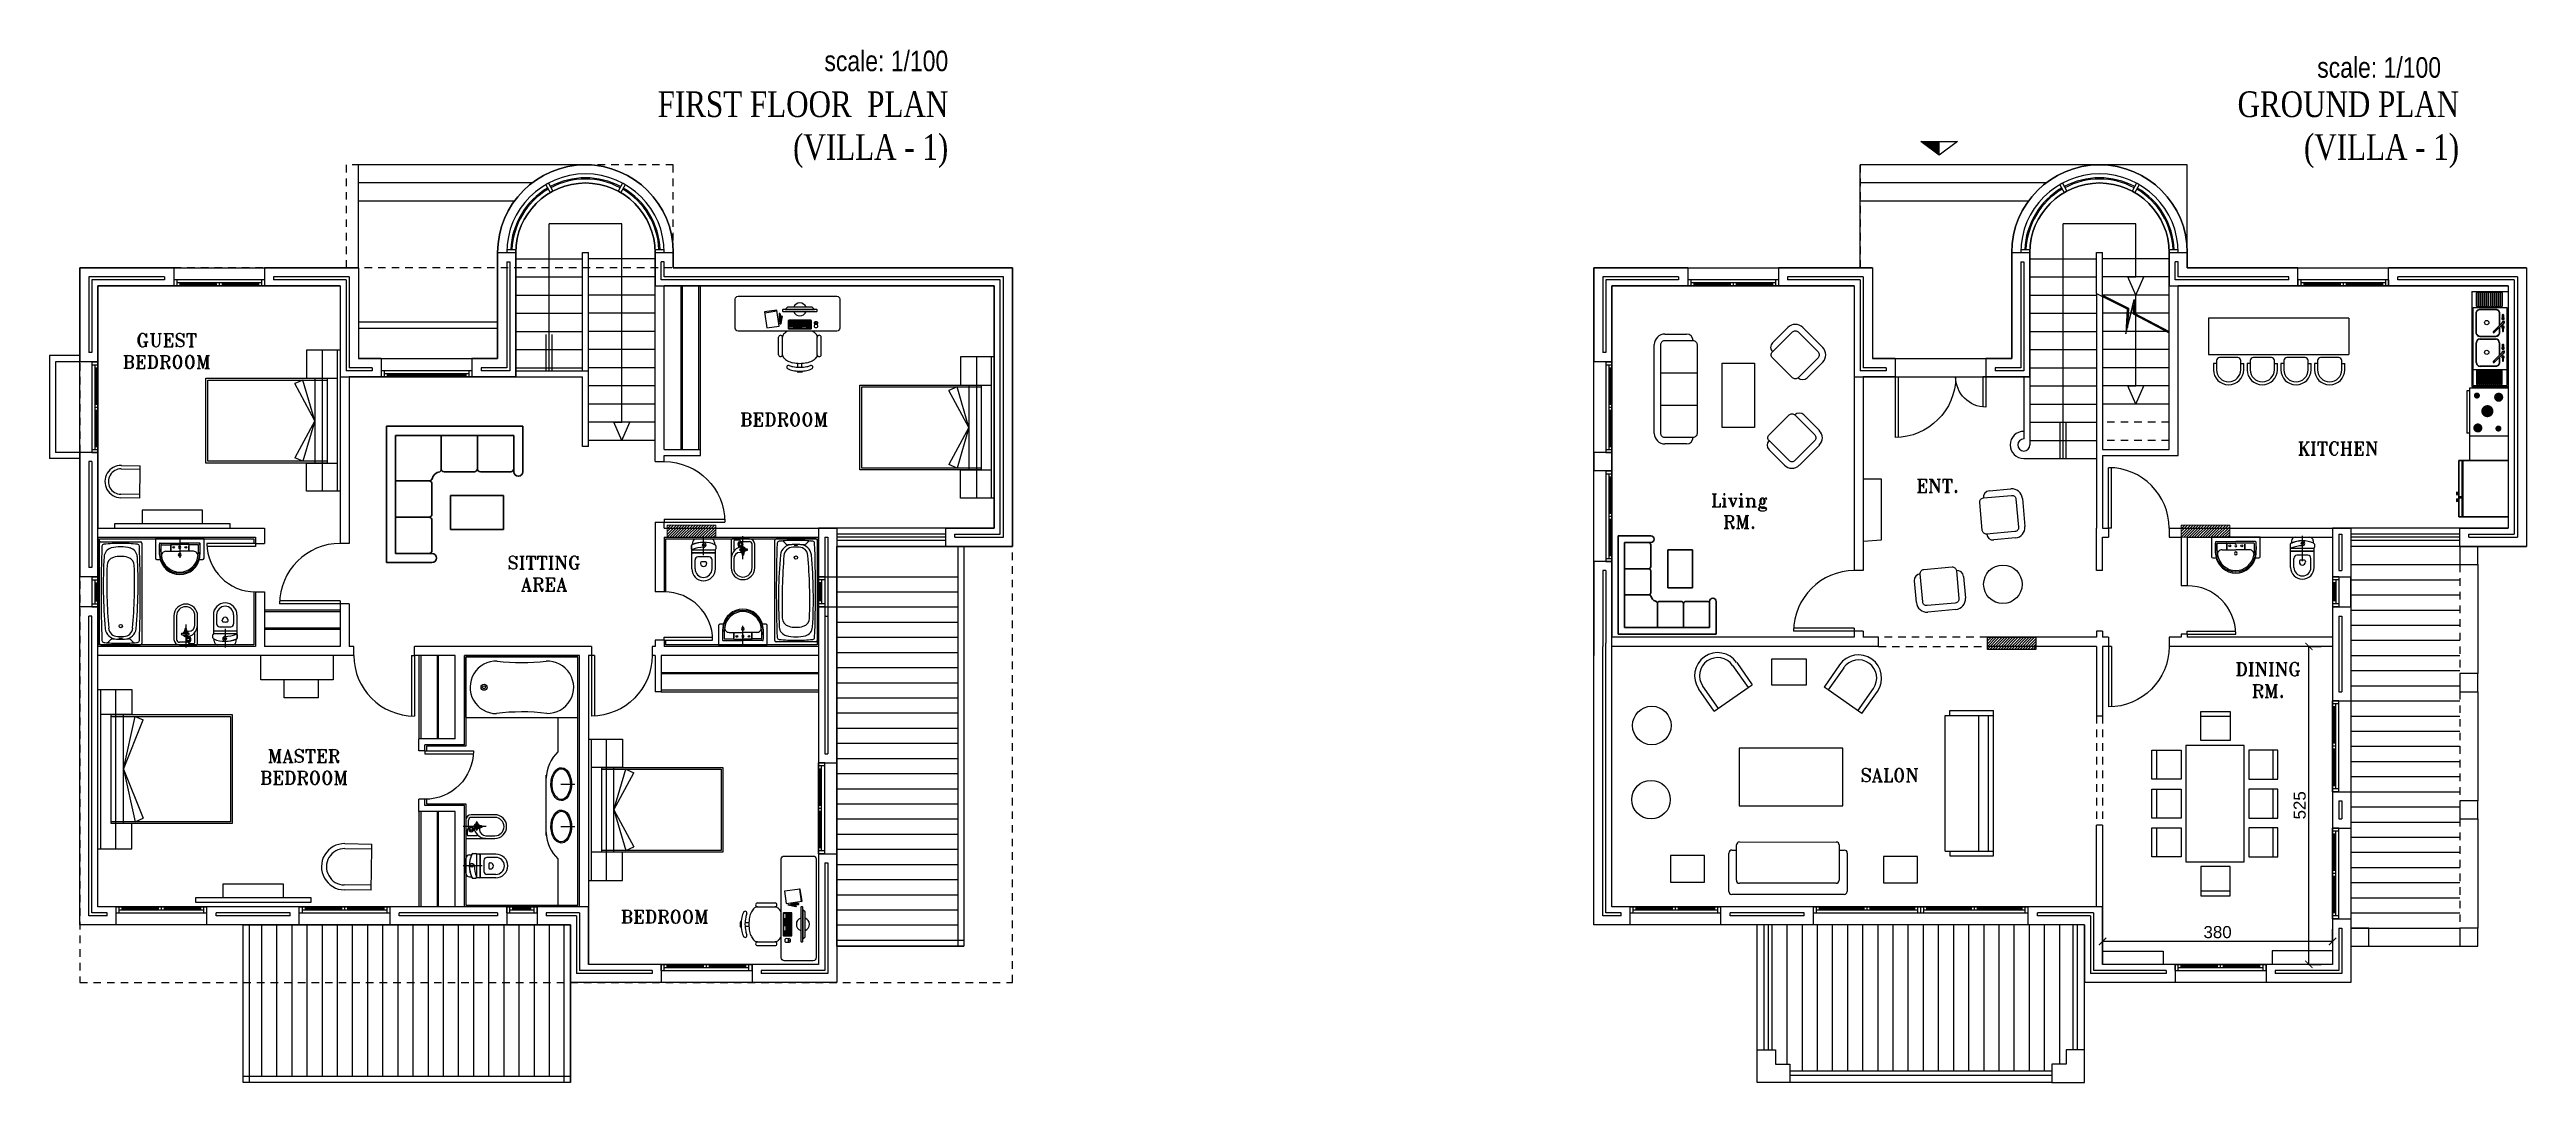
# Model space of a CAD drawing. Header units: millimetres. Extents: x -1152.8 to -1111.9, y 13007.9 to 13070.9.
# Drawn here: x -1152.81 to -1111.91, y 13053.82 to 13070.87 of the extents above; entities outside this region: 1.
import ezdxf

# ---------------------------------------------------------------- set-up
doc = ezdxf.new("R2010")
doc.units = ezdxf.units.MM
doc.header["$LTSCALE"] = 0.5
doc.linetypes.add('HIDDEN', pattern=[0.375, 0.25, -0.125])
doc.layers.get('0').update_dxf_attribs({"linetype": 'CONTINUOUS'})
doc.layers.get('Defpoints').update_dxf_attribs({"linetype": 'CONTINUOUS'})
for name, color, linetype in [('0-student name', 7, 'CONTINUOUS'), ('A-AREA', 202, 'CONTINUOUS'), ('A-BALCONY', 145, 'CONTINUOUS'), ('A-CLOSET', 1, 'CONTINUOUS'), ('A-DOOR', 4, 'CONTINUOUS'), ('A-FLOR-STRS', 2, 'CONTINUOUS'), ('A-Furniture', 21, 'CONTINUOUS'), ('A-TEXT', 41, 'CONTINUOUS'), ('A-WALL', 7, 'CONTINUOUS'), ('A-WINDOW', 150, 'CONTINUOUS'), ('AAA', 7, 'CONTINUOUS'), ('B-FURNITURE', 22, 'CONTINUOUS'), ('D-AISO GENERAL FURNITURE', 34, 'CONTINUOUS'), ('Kitchen', 11, 'CONTINUOUS'), ('M-BALCONY', 6, 'CONTINUOUS'), ('M-ELEV-LOWER', 8, 'CONTINUOUS'), ('M-FB', 4, 'CONTINUOUS'), ('M-FINISHING', 251, 'CONTINUOUS'), ('M-FURN', 31, 'CONTINUOUS'), ('M-HANDRAIL', 251, 'CONTINUOUS'), ('M-LINTELS', 251, 'HIDDEN'), ('M-outline-wall', 3, 'CONTINUOUS'), ('M-SANITARY', 1, 'CONTINUOUS'), ('M-ST-ELE', 7, 'CONTINUOUS'), ('M-TILING', 251, 'CONTINUOUS'), ('NOI THAT', 42, 'CONTINUOUS')]:
    doc.layers.add(name, color=color, linetype=linetype)
doc.layers.add('doors', color=2, linetype='CONTINUOUS', lineweight=9)
doc.styles.add('Arabic transp.', font='arial.ttf')
doc.styles.add('Sc-0100', font='technic_.ttf', dxfattribs={"height": 300})
doc.styles.get("Standard").update_dxf_attribs({"font": 'romans.shx', "width": 0.8})
doc.dimstyles.new('M- DIM 1-100', dxfattribs={"dimtxt": 0.2, "dimasz": 0.12, "dimexe": 0.2, "dimexo": 0.2, "dimgap": 0.05, "dimtad": 1, "dimdec": 0, "dimlfac": 100, "dimzin": 0, "dimdsep": 46, "dimtxsty": 'Arabic transp.', "dimblk": 'ARCHTICK', "dimcen": 0.09, "dimclrd": 250, "dimclre": 250, "dimclrt": 4, "dimadec": 0, "dimazin": 0, "dimtfac": 1, "dimtdec": 0, "dimtofl": 0, "dimtmove": 1, "dimatfit": 3, "dimldrblk": 'ARCHTICK', "dimfxl": 0, "dimtolj": 1, "dimtzin": 0, "dimlwe": -1, "dimarcsym": 0})

msp = doc.modelspace()

# ---------------------------------------------------------------- texts
at = {"layer": '0-student name', "insert": (-1151.043, 13009.139), "char_height": 0.1661, "attachment_point": 1, "style": 'Arabic transp.'}
msp.add_mtext_dynamic_manual_height_columns('\\A1;', width=1.71814, gutter_width=1, heights=[1.193], dxfattribs=at)
at = {"layer": 'A-TEXT', "color": 133, "attachment_point": 9}
for s, insert, char_height, width in [('{\\fArial|b0|i0|c0|p34;scale: 1/100}', (-1137.972, 13070.507), 0.33928, 27.6943), ('{\\fArial|b0|i0|c0|p34;scale: 1/100}', (-1113.322, 13070.399), 0.33928, 27.6943), ('{\\fRomantic|b0|i0|c2|p2;FIRST FLOOR  PLAN\\fArial|b0|i0|c0|p34;\\P \\fRomantic|b0|i0|c2|p2;(VILLA - 1)}', (-1137.972, 13068.91), 0.4241, 34.61788), ('{\\fRomantic|b0|i0|c2|p2;GROUND PLAN\\fArial|b0|i0|c0|p34;\\P \\fRomantic|b0|i0|c2|p2;(VILLA - 1)}', (-1113.024, 13068.91), 0.4241, 34.61788)]:
    msp.add_mtext(s, dxfattribs=dict(at, insert=insert, char_height=char_height, width=width))
at = {"layer": 'A-TEXT', "char_height": 0.216, "width": 1.46812, "attachment_point": 5, "style": 'Sc-0100'}
for s, insert in [('{\\Fromant|c0;GUEST\\PBEDROOM}', (-1150.879, 13065.891)), ('{\\Fromant|c0;BEDROOM}', (-1140.682, 13064.761)), ('{\\Fromant|c0;KITCHEN}', (-1115.024, 13064.282)), ('{\\Fromant|c0;Living RM.}', (-1124.906, 13063.248)), ('{\\Fromant|c0;ENT.}', (-1121.634, 13063.666)), ('{\\Fromant|c0;SITTING AREA}', (-1144.646, 13062.217)), ('{\\Fromant|c0;DINING RM.}', (-1116.175, 13060.46)), ('{\\Fromant|c0;MASTER BEDROOM}', (-1148.611, 13059.025)), ('{\\Fromant|c0;SALON}', (-1122.427, 13058.889)), ('{\\Fromant|c0;BEDROOM}', (-1142.653, 13056.552))]:
    msp.add_mtext(s, dxfattribs=dict(at, insert=insert))

# ---------------------------------------------------------------- blocks, each defined once
blk = doc.blocks.new('D1000')
at = {"layer": 'A-DOOR'}
for p, q in [((0, 0), (-1000, 0)), ((0, 50), (-999, 50)), ((0, 50), (0, 0))]:
    blk.add_line(p, q, dxfattribs=at)
blk.add_arc((0, 0), 1000, 90, 180, dxfattribs=at)
blk = doc.blocks.new('d1.4')
at = {"layer": 'A-DOOR'}
for p, q in [((0, 0), (0, 1)), ((0.05, 0), (0.05, 0.999)), ((1.45, 0), (1.45, 0.497)), ((1.5, 0), (1.5, 0.5)), ((0, 0), (0.05, 0)), ((1.5, 0), (1.45, 0))]:
    blk.add_line(p, q, dxfattribs=at)
for centre, radius, start, end in [((0, 0), 1, 0, 90), ((1.5, 0), 0.5, 90, 180)]:
    blk.add_arc(centre, radius, start, end, dxfattribs=at)
blk = doc.blocks.new('WC1')
at = {"layer": 'M-SANITARY'}
for p, q in [((-121, 0), (121, 0)), ((-203, -114), (-203, -165)), ((-201, -114), (-201, -165)), ((-195, -496), (-195, -178)), ((-188, -180), (188, -180)), ((185, -231), (-185, -231)), ((185, -234), (-185, -234)), ((-181, -60), (-181, -85)), ((-140, -496), (-140, -347)), ((-50, -394), (-50, -407)), ((50, -394), (50, -407)), ((140, -496), (140, -347)), ((181, -60), (181, -85)), ((195, -496), (195, -178)), ((203, -114), (203, -165))]:
    blk.add_line(p, q, dxfattribs=at)
blk.add_circle((0, -100), 20, dxfattribs=at)
for centre, radius, start, end in [((-121, -60), 60, 90, 180), ((121, -60), 60, 0, 90), ((-188, -114), 15, 105.466, 180), ((-188, -165), 15, 180, 270), ((-188, -114), 13, 105.466, 180), ((-188, -165), 13, 180, 300), ((-185, -221), 10, 180, 270), ((-185, -224), 10, 180, 270), ((-196, -85), 15, 285.466, 0), ((0, -517), 458, 90, 114.67), ((0, -517), 460, 65.909, 114.091), ((8, -660), 520, 90.891, 111.3823), ((-90, -347), 50, 92.6454, 180), ((0, -2295), 2000, 87.3546, 92.6454), ((-35, -394), 15, 97.0541, 180), ((0, -407), 50, 180, 0), ((0, -677), 300, 82.9459, 97.0541), ((0, -100), 40.5, 270, 90), ((35, -394), 15, 0, 82.9459), ((90, -347), 50, 0, 87.3546), ((196, -85), 15, 180, 254.534), ((185, -221), 10, 270, 0), ((185, -224), 10, 270, 0), ((188, -165), 15, 270, 0), ((188, -114), 15, 0, 74.534), ((0, -496), 195, 180, 0), ((0, -496), 140, 180, 0)]:
    blk.add_arc(centre, radius, start, end, dxfattribs=at)
blk = doc.blocks.new('D800')
at = {"layer": 'A-DOOR'}
for p, q in [((0, 0), (0, 50)), ((0, 50), (798, 50)), ((0, 0), (0, 50)), ((0, 0), (800, 0))]:
    blk.add_line(p, q, dxfattribs=at)
blk.add_arc((0, 0), 800, 0, 90, dxfattribs=at)
blk = doc.blocks.new('SINK-1')
at = {"layer": 'M-SANITARY'}
for p, q in [((401, 0), (-401, 0)), ((-401, 0), (-401, -320)), ((401, -320), (401, 0)), ((-381, -340), (-324, -340)), ((-325, -70), (0, -70)), ((-301, -98), (-152, -98)), ((-227, -205), (0, -205)), ((-152, -112), (-152, -198)), ((-148, -94), (0, -94)), ((-147, -112), (-147, -198)), ((325, -70), (0, -70)), ((148, -94), (0, -94)), ((227, -205), (0, -205)), ((147, -112), (147, -198)), ((301, -98), (152, -98)), ((152, -112), (152, -198)), ((324, -340), (381, -340)), ((324, -340), (381, -340))]:
    blk.add_line(p, q, dxfattribs=at)
for centre in [(-100, -140), (100, -140)]:
    blk.add_circle(centre, 15, dxfattribs=at)
for centre, radius, start, end in [((-381, -320), 20, 180, 270), ((610, -176), 950, 174.1126, 187.8189), ((613, -144), 950, 176.0462, 189.0234), ((-325, -80), 10, 90, 174.1126), ((0, -255), 335, 188.6978, 270), ((0, -239), 330, 189.5017, 270), ((488, -158), 800, 176.3853, 189.3625), ((-301, -108), 10, 90, 176.3853), ((-227, -280), 75, 90, 189.2574), ((0, -243), 305, 189.2574, 270), ((-152, -96), 2.5, 270, 348.463), ((-148, -96), 2.5, 90, 168.463), ((0, -265), 23, 90, 270), ((0, -140), 17.5, 90, 270), ((0, -140), 17.5, 270, 90), ((0, -265), 23, 270, 90), ((0, -243), 305, 270, 350.7426), ((0, -239), 330, 270, 350.4983), ((0, -255), 335, 270, 351.3022), ((148, -96), 2.5, 11.537, 90), ((152, -96), 2.5, 191.537, 270), ((227, -280), 75, 350.7426, 90), ((301, -108), 10, 3.6147, 90), ((-488, -158), 800, 350.6375, 3.6147), ((325, -80), 10, 5.8874, 90), ((-613, -144), 950, 350.9766, 3.9538), ((-610, -176), 950, 352.1811, 5.8874), ((381, -320), 20, 270, 0)]:
    blk.add_arc(centre, radius, start, end, dxfattribs=at)
blk = doc.blocks.new('BATH')
at = {"layer": 'M-SANITARY'}
for p, q in [((327, 0), (-327, 0)), ((-350, -1677), (-350, -23)), ((-167, -85), (-201, -50)), ((167, -85), (201, -50)), ((350, -23), (350, -1677)), ((327, -1700), (-327, -1700)), ((327, -1700), (-327, -1700))]:
    blk.add_line(p, q, dxfattribs=at)
blk.add_circle((0, -310), 27.5, dxfattribs=at)
for centre, radius, start, end in [((-327, -23), 23, 90, 180), ((327, -23), 23, 0, 90), ((20393, -850), 20717, 177.8481, 182.1519), ((-274, -74), 35, 95.3107, 177.3341), ((8030, -994), 8318, 174.9675, 183.1906), ((0, -3026), 3000, 94.5963, 95.3166), ((-67, -286), 190, 92.1132, 173.2785), ((0, -3026), 3000, 90, 94.5963), ((-236, -85), 50, 45, 94.5963), ((8957, -1030), 9186, 175.2808, 181.7396), ((-49, -288), 150, 91.5524, 174.7764), ((-131, -49), 50, 225, 273.6709), ((0, -2095), 2000, 90, 93.6709), ((0, -2095), 1958, 90, 91.5524), ((-27, -103), 0.791, 105.2242, 180), ((-27, -103), 0.791, 180, 254.7758), ((-14, -150), 49.6, 96.4316, 105.2242), ((-14, -56), 49.6, 254.7758, 263.5684), ((-6, -223), 123, 92.6734, 96.4316), ((-6, 18), 123, 263.5684, 267.3266), ((0, -344), 244, 90, 92.6734), ((0, 138), 244, 267.3266, 270), ((0, -3026), 3000, 85.4037, 90), ((0, -2095), 2000, 86.3291, 90), ((0, -344), 244, 87.3266, 90), ((0, 138), 244, 270, 272.6734), ((0, -2095), 1958, 88.4476, 90), ((6, -223), 123, 83.5684, 87.3266), ((6, 18), 123, 272.6734, 276.4316), ((14, -150), 49.6, 74.7758, 83.5684), ((14, -56), 49.6, 276.4316, 285.2242), ((27, -103), 0.791, 360, 74.7758), ((27, -103), 0.791, 285.2242, 0), ((49, -288), 150, 5.2236, 88.4476), ((67, -286), 190, 6.7215, 87.8868), ((131, -49), 50, 266.3291, 315), ((-8957, -1030), 9186, 358.2604, 4.7192), ((236, -85), 50, 85.4037, 135), ((0, -3026), 3000, 84.6893, 85.4037), ((-8030, -994), 8318, 356.8094, 5.0325), ((274, -74), 35, 2.6659, 84.6893), ((-20393, -850), 20717, 357.8481, 2.1519), ((-274, -1626), 35, 182.6659, 264.6893), ((-115, -1445), 160, 184.2606, 254.8423), ((-85, -1308), 140, 180.3811, 256.1172), ((0, -1020), 600, 254.3273, 270), ((0, -1020), 440, 254.3273, 270), ((0, -1020), 440, 270, 285.6727), ((0, -1020), 600, 270, 285.1577), ((85, -1308), 140, 283.8828, 359.6189), ((115, -1445), 160, 285.1577, 355.7394), ((274, -1626), 35, 275.3107, 357.3341), ((-327, -1677), 23, 180, 270), ((0, 1326), 3000, 264.6834, 270), ((0, 1326), 3000, 270, 275.3107), ((327, -1677), 23, 270, 0)]:
    blk.add_arc(centre, radius, start, end, dxfattribs=at)
blk = doc.blocks.new('BIDET')
at = {"layer": 'M-SANITARY'}
for p, q in [((0, 0), (-180, 0)), ((106, 0), (0, 0)), ((-195, -15), (-195, -478)), ((-152, -330), (-152, -478)), ((-150, -38), (-150, -179)), ((-57, -23), (-135, -23)), ((-16, -225), (-47, -225)), ((-15, -168), (-45, -168)), ((-15, -192), (-45, -192)), ((-39, -43), (106, -43)), ((0, -135), (-39, -135)), ((16, -223), (-16, -223)), ((-16, -224), (-16, -245)), ((16, -246), (-16, -246)), ((-15, -168), (-15, -192)), ((64, -168), (-15, -168)), ((64, -192), (-15, -192)), ((-14, -250), (-14, -246)), ((-12, -221), (-12, -222)), ((-10, -260), (-10, -268)), ((-10, -268), (10, -268)), ((-10, -268), (-9, -269)), ((-9, -269), (9, -269)), ((0, -135), (-3, -135)), ((10, -268), (9, -269)), ((10, -260), (10, -268)), ((12, -221), (12, -222)), ((14, -250), (14, -246)), ((16, -224), (16, -245)), ((152, -478), (152, -89)), ((195, -478), (195, -89))]:
    blk.add_line(p, q, dxfattribs=at)
for radius in [35, 23]:
    blk.add_circle((-39, -89), radius, dxfattribs=at)
for centre, radius, start, end in [((-180, -15), 15, 90, 180), ((106, -89), 89, 0, 90), ((-3, -326), 191, 90, 180), ((-47, -330), 105, 90, 180), ((-135, -38), 15, 90, 180), ((-140, -179), 10, 180, 312.9682), ((-39, -89), 46, 90, 270), ((-45, -180), 12.5, 90, 270), ((-57, -41), 18, 9.5941, 90), ((0, -180), 42, 16.8152, 162.6853), ((0, -180), 42, 197.3147, 343.1848), ((-33, -37), 6, 189.5941, 270), ((0, -180), 23.5, 31.1327, 147.8651), ((0, -180), 23.5, 212.1349, 328.8673), ((-16, -224), 1, 90, 180), ((-16, -245), 1, 180, 270), ((0, -250), 14.3, 180, 0), ((-13, -221), 1, 0, 72.0529), ((-13, -222), 1, 270, 0), ((0, -180), 45, 15.6643, 90), ((13, -221), 1, 107.9471, 180), ((13, -222), 1, 180, 270), ((0, -180), 45, 287.0576, 344.3357), ((16, -224), 1, 0, 90), ((16, -245), 1, 270, 0), ((64, -180), 12.2, 270, 90), ((106, -89), 46, 0, 90), ((0, -478), 195, 180, 0), ((0, -478), 152, 180, 0)]:
    blk.add_arc(centre, radius, start, end, dxfattribs=at)
blk = doc.blocks.new('TUB')
at = {"layer": 'M-SANITARY'}
for p, q in [((-1.55, 0.5), (-1.55, -0.5)), ((0.3, 0.5), (-1.55, 0.5)), ((0.3, 0.5), (0.3, -0.5)), ((0.3, -0.5), (-1.55, -0.5))]:
    blk.add_line(p, q, dxfattribs=at)
for radius in [0.05, 0.025]:
    blk.add_circle((0, 0), radius, dxfattribs=at)
for centre, radius, start, end in [((-1.049, 0), 0.431, 88.2515, 273.2374), ((-0.632, 3.812), 3.405, 263.1872, 277.2261), ((-0.204, 0.001), 0.434, 268.1585, 89.9832), ((-0.632, -3.826), 3.419, 83.042, 96.5975)]:
    blk.add_arc(centre, radius, start, end, dxfattribs=at)
blk = doc.blocks.new('_ArchTick')
at = {"color": 0, "const_width": 0.15}
blk.add_lwpolyline([(-0.5, -0.5), (0.5, 0.5)], dxfattribs=at)
blk = doc.blocks.new('*D83')
at = {"layer": 'A-BALCONY', "color": 250, "transparency": 16777216}
for p, q in [((-1115.504, 13061.016), (-1115.304, 13061.016)), ((-1115.504, 13055.766), (-1115.304, 13055.766))]:
    blk.add_line(p, q, dxfattribs=at)
at = {"layer": 'A-BALCONY', "color": 250, "lineweight": -2, "transparency": 16777216}
blk.add_line((-1115.504, 13055.766), (-1115.504, 13061.016), dxfattribs=at)
at = {"layer": 'Defpoints', "color": 0, "transparency": 16777216}
for p in [(-1115.662, 13061.016), (-1115.504, 13061.016), (-1115.662, 13055.766)]:
    blk.add_point(p, dxfattribs=at)
at = {"layer": 'A-BALCONY', "color": 250, "lineweight": -2, "transparency": 16777216, "xscale": 0.12, "yscale": 0.12, "zscale": 0.12}
for p, rotation in [((-1115.504, 13061.016), 90), ((-1115.504, 13055.766), 270)]:
    blk.add_blockref('_ArchTick', p, dxfattribs=dict(at, rotation=rotation))
at = {"layer": 'A-BALCONY', "color": 4, "transparency": 16777216, "insert": (-1115.656, 13058.391), "char_height": 0.2, "attachment_point": 5, "rotation": 90, "style": 'Arabic transp.'}
blk.add_mtext('\\A1;525', dxfattribs=at)
blk = doc.blocks.new('*D84')
at = {"layer": 'A-BALCONY', "color": 250, "transparency": 16777216}
for p, q in [((-1118.912, 13056.145), (-1118.912, 13056.345)), ((-1115.112, 13056.145), (-1115.112, 13056.345))]:
    blk.add_line(p, q, dxfattribs=at)
at = {"layer": 'A-BALCONY', "color": 250, "lineweight": -2, "transparency": 16777216}
blk.add_line((-1115.112, 13056.145), (-1118.912, 13056.145), dxfattribs=at)
at = {"layer": 'Defpoints', "color": 0, "transparency": 16777216}
for p in [(-1118.912, 13056.145), (-1118.912, 13056.127), (-1115.112, 13056.127)]:
    blk.add_point(p, dxfattribs=at)
at = {"layer": 'A-BALCONY', "color": 250, "lineweight": -2, "transparency": 16777216, "xscale": 0.12, "yscale": 0.12, "zscale": 0.12, "rotation": 180}
blk.add_blockref('_ArchTick', (-1118.912, 13056.145), dxfattribs=at)
at = {"layer": 'A-BALCONY', "color": 250, "lineweight": -2, "transparency": 16777216, "xscale": 0.12, "yscale": 0.12, "zscale": 0.12}
blk.add_blockref('_ArchTick', (-1115.112, 13056.145), dxfattribs=at)
at = {"layer": 'A-BALCONY', "color": 4, "transparency": 16777216, "insert": (-1117.012, 13056.297), "char_height": 0.2, "attachment_point": 5, "style": 'Arabic transp.'}
blk.add_mtext('\\A1;380', dxfattribs=at)
blk = doc.blocks.new('A$C51ED3766')
at = {"layer": 'NOI THAT'}
for p, q in [((809, 2962), (1289, 2962)), ((80, 1921), (80, 2401)), ((2000, 1921), (2000, 2401)), ((80, 1281), (80, 1761)), ((2000, 1281), (2000, 1761)), ((80, 641), (80, 1121)), ((2000, 641), (2000, 1121)), ((809, 80), (1289, 80))]:
    blk.add_line(p, q, dxfattribs=at)
for points in [[(809, 3042), (1289, 3042), (1289, 2562), (809, 2562)], [(560, 2481), (560, 561), (1520, 561), (1520, 2481)], [(0, 1921), (0, 2401), (480, 2401), (480, 1921)], [(2080, 1921), (2080, 2401), (1600, 2401), (1600, 1921)], [(0, 1281), (0, 1761), (480, 1761), (480, 1281)], [(2080, 1281), (2080, 1761), (1600, 1761), (1600, 1281)], [(0, 641), (0, 1121), (480, 1121), (480, 641)], [(2080, 641), (2080, 1121), (1600, 1121), (1600, 641)], [(809, 0), (1289, 0), (1289, 480), (809, 480)]]:
    blk.add_lwpolyline(points, close=True, dxfattribs=at)
blk = doc.blocks.new('*U89')
blk.add_lwpolyline([(-0.009, -0.009), (0.009, -0.009), (0.009, 0.009), (-0.009, 0.009)], close=True)
blk = doc.blocks.new('*U90')
at = {"layer": 'B-FURNITURE', "color": 0, "linetype": 'ByBlock', "lineweight": -2, "transparency": 16777216}
for p in [(0, 0), (0.021, 0), (0.042, 0), (0.063, 0), (0.084, 0), (0.105, 0), (0.126, 0), (0.147, 0), (0.168, 0), (0.189, 0), (0.21, 0), (0.231, 0), (0.252, 0), (0, -0.021), (0, -0.042), (0.021, -0.021), (0.021, -0.042), (0.042, -0.021), (0.042, -0.042), (0.063, -0.021), (0.063, -0.042), (0.084, -0.021), (0.084, -0.042), (0.105, -0.021), (0.105, -0.042), (0.126, -0.021), (0.126, -0.042), (0.147, -0.021), (0.147, -0.042), (0.168, -0.021), (0.168, -0.042), (0.189, -0.021), (0.189, -0.042), (0.21, -0.021), (0.21, -0.042), (0.231, -0.021), (0.231, -0.042), (0.252, -0.021), (0.252, -0.042)]:
    blk.add_blockref('*U89', p, dxfattribs=at)
blk = doc.blocks.new('*U91')
blk.add_lwpolyline([(-0.009, -0.009), (0.009, -0.009), (0.009, 0.009), (-0.009, 0.009)], close=True)
blk = doc.blocks.new('*U92')
at = {"layer": 'B-FURNITURE', "color": 0, "linetype": 'ByBlock', "lineweight": -2, "transparency": 16777216}
for p in [(0, 0), (0.021, 0), (0.042, 0), (0, -0.021), (0, -0.042), (0, -0.063), (0, -0.084), (0.021, -0.021), (0.021, -0.042), (0.021, -0.063), (0.021, -0.084), (0.042, -0.021), (0.042, -0.042), (0.042, -0.063), (0.042, -0.084)]:
    blk.add_blockref('*U91', p, dxfattribs=at)
blk = doc.blocks.new('*U93')
blk.add_lwpolyline([(-0.008, 0.004), (0.008, 0.004), (0.008, -0.004), (-0.008, -0.004)], close=True)
blk = doc.blocks.new('*U94')
at = {"layer": 'B-FURNITURE', "color": 0, "linetype": 'ByBlock', "lineweight": -2, "transparency": 16777216}
for p in [(0, 0), (0.021, 0), (0.042, 0), (0.063, 0), (0.084, 0), (0.105, 0), (0.126, 0), (0.147, 0), (0.168, 0), (0.189, 0), (0.21, 0), (0.231, 0), (0.252, 0)]:
    blk.add_blockref('*U93', p, dxfattribs=at)
blk = doc.blocks.new('*U105')
blk.add_lwpolyline([(-0.009, -0.009), (0.009, -0.009), (0.009, 0.009), (-0.009, 0.009)], close=True)
blk = doc.blocks.new('*U106')
at = {"layer": 'B-FURNITURE', "color": 0, "linetype": 'ByBlock', "lineweight": -2, "transparency": 16777216}
for p in [(0, 0), (0.021, 0), (0.042, 0), (0.063, 0), (0.084, 0), (0.105, 0), (0.126, 0), (0.147, 0), (0.168, 0), (0.189, 0), (0.21, 0), (0.231, 0), (0.252, 0), (0, -0.021), (0, -0.042), (0.021, -0.021), (0.021, -0.042), (0.042, -0.021), (0.042, -0.042), (0.063, -0.021), (0.063, -0.042), (0.084, -0.021), (0.084, -0.042), (0.105, -0.021), (0.105, -0.042), (0.126, -0.021), (0.126, -0.042), (0.147, -0.021), (0.147, -0.042), (0.168, -0.021), (0.168, -0.042), (0.189, -0.021), (0.189, -0.042), (0.21, -0.021), (0.21, -0.042), (0.231, -0.021), (0.231, -0.042), (0.252, -0.021), (0.252, -0.042)]:
    blk.add_blockref('*U105', p, dxfattribs=at)
blk = doc.blocks.new('*U107')
blk.add_lwpolyline([(-0.009, -0.009), (0.009, -0.009), (0.009, 0.009), (-0.009, 0.009)], close=True)
blk = doc.blocks.new('*U108')
at = {"layer": 'B-FURNITURE', "color": 0, "linetype": 'ByBlock', "lineweight": -2, "transparency": 16777216}
for p in [(0, 0), (0.021, 0), (0.042, 0), (0, -0.021), (0, -0.042), (0, -0.063), (0, -0.084), (0.021, -0.021), (0.021, -0.042), (0.021, -0.063), (0.021, -0.084), (0.042, -0.021), (0.042, -0.042), (0.042, -0.063), (0.042, -0.084)]:
    blk.add_blockref('*U107', p, dxfattribs=at)
blk = doc.blocks.new('*U109')
blk.add_lwpolyline([(-0.008, 0.004), (0.008, 0.004), (0.008, -0.004), (-0.008, -0.004)], close=True)
blk = doc.blocks.new('*U110')
at = {"layer": 'B-FURNITURE', "color": 0, "linetype": 'ByBlock', "lineweight": -2, "transparency": 16777216}
for p in [(0, 0), (0.021, 0), (0.042, 0), (0.063, 0), (0.084, 0), (0.105, 0), (0.126, 0), (0.147, 0), (0.168, 0), (0.189, 0), (0.21, 0), (0.231, 0), (0.252, 0)]:
    blk.add_blockref('*U109', p, dxfattribs=at)
blk = doc.blocks.new('A$C551D30BD')
at = {"layer": 'A-Furniture', "linetype": 'Continuous'}
for p, q in [((0, 2320), (800, 2320)), ((0, 80), (0, 2320)), ((80, 2400), (800, 2400)), ((80, 2320), (80, 2400)), ((560, 80), (560, 2320)), ((720, 80), (720, 2320)), ((800, 0), (800, 2400)), ((0, 80), (800, 80)), ((80, 80), (80, 0)), ((80, 0), (800, 0))]:
    blk.add_line(p, q, dxfattribs=at)

# ---------------------------------------------------------------- dimensions: what is measured, and where the dimension line sits
at = {"layer": 'A-BALCONY'}
for base, p1, p2, angle, picture, middle in [((-1115.504, 13061.016), (-1115.662, 13055.766), (-1115.662, 13061.016), 270, '*D83', (-1115.656, 13058.391)), ((-1118.912, 13056.145), (-1115.112, 13056.127), (-1118.912, 13056.127), 180, '*D84', (-1117.012, 13056.297))]:
    dim = msp.add_linear_dim(base=base, p1=p1, p2=p2, angle=angle, dimstyle='M- DIM 1-100', override={"dimfxl": 0.05, "dimfxlon": 1}, dxfattribs=at)
    dim.commit()
    dim.dimension.update_dxf_attribs({"geometry": picture, "text_midpoint": middle})

# ---------------------------------------------------------------- hatches: boundary and pattern name
at = {"layer": 'A-FLOR-STRS'}
h = msp.add_hatch(dxfattribs=at)
h.set_pattern_fill('ANSI31', color=256, scale=0.01)
h.set_pattern_definition([(45, (79.079495, 46.508607), (-0.0224506403, 0.0224506403), [])])
h.paths.add_polyline_path([(-1120.812, 13061.166), (-1120.812, 13060.966), (-1120.012, 13060.966), (-1120.012, 13061.166)])
at = {"layer": 'A-TEXT'}
msp.add_hatch(color=256, dxfattribs=at).paths.add_polyline_path([(-1121.608, 13069.128), (-1121.608, 13069.35), (-1121.91, 13069.35)])
at = {"layer": 'doors'}
h = msp.add_hatch(dxfattribs=at)
h.set_pattern_fill('ANSI31', color=256, scale=0.01)
h.set_pattern_definition([(45, (57.279495, 48.358567), (-0.0224506403, 0.0224506403), [])])
h.paths.add_polyline_path([(-1142.612, 13063.016), (-1142.612, 13062.816), (-1141.812, 13062.816), (-1141.812, 13063.016)])
h = msp.add_hatch(dxfattribs=at)
h.set_pattern_fill('ANSI31', color=256, scale=0.01)
h.set_pattern_definition([(45, (82.279495, 48.358567), (-0.0224506403, 0.0224506403), [])])
h.paths.add_polyline_path([(-1117.612, 13063.016), (-1117.612, 13062.816), (-1116.812, 13062.816), (-1116.812, 13063.016)])

# ---------------------------------------------------------------- linework, layer by layer
at = {"layer": 'A-AREA'}
for points in [[(-1136.912, 13067.266), (-1136.912, 13062.666), (-1139.812, 13062.666), (-1139.812, 13055.466), (-1144.212, 13055.466), (-1144.212, 13056.416), (-1152.312, 13056.416), (-1152.312, 13067.266), (-1147.712, 13067.266), (-1147.712, 13065.766), (-1145.412, 13065.766), (-1145.412, 13067.516, -0.999971), (-1142.512, 13067.516), (-1142.512, 13067.266)], [(-1111.912, 13067.266), (-1111.912, 13062.666), (-1114.812, 13062.666), (-1114.812, 13055.466), (-1119.212, 13055.466), (-1119.212, 13056.416), (-1127.312, 13056.416), (-1127.312, 13067.266), (-1122.712, 13067.266), (-1122.712, 13065.766), (-1120.412, 13065.766), (-1120.412, 13067.516, -0.999971), (-1117.512, 13067.516), (-1117.512, 13067.266)], [(-1137.212, 13066.966), (-1137.212, 13062.966), (-1140.112, 13062.966), (-1140.112, 13055.766), (-1143.912, 13055.766), (-1143.912, 13056.716), (-1152.012, 13056.716), (-1152.012, 13066.966), (-1148.012, 13066.966), (-1148.012, 13065.466), (-1145.112, 13065.466), (-1145.112, 13067.516, -0.999971), (-1142.812, 13067.516), (-1142.812, 13066.966)], [(-1112.212, 13066.966), (-1112.212, 13062.966), (-1115.112, 13062.966), (-1115.112, 13055.766), (-1118.912, 13055.766), (-1118.912, 13056.716), (-1127.012, 13056.716), (-1127.012, 13066.966), (-1123.012, 13066.966), (-1123.012, 13065.466), (-1120.112, 13065.466), (-1120.112, 13067.516, -0.999971), (-1117.812, 13067.516), (-1117.812, 13066.966)]]:
    msp.add_lwpolyline(points, format="xyb", close=True, dxfattribs=at)
at = {"layer": 'A-CLOSET'}
for p, q in [((-1142.012, 13062.524), (-1142.012, 13062.835)), ((-1141.362, 13062.456), (-1141.362, 13062.835)), ((-1150.562, 13061.376), (-1150.562, 13060.997)), ((-1149.912, 13061.308), (-1149.912, 13060.997)), ((-1144.417, 13059.841), (-1144.417, 13059.276)), ((-1144.417, 13059.841), (-1144.087, 13059.841)), ((-1144.609, 13057.891), (-1144.609, 13058.891)), ((-1144.368, 13058.741), (-1144.137, 13058.741)), ((-1145.602, 13058.041), (-1145.981, 13058.041)), ((-1144.368, 13058.041), (-1144.137, 13058.041)), ((-1145.67, 13057.391), (-1145.981, 13057.391)), ((-1144.417, 13057.507), (-1144.417, 13056.741)), ((-1144.417, 13056.741), (-1144.087, 13056.741))]:
    msp.add_line(p, q, dxfattribs=at)
for centre, start, end in [((-1144.023, 13058.841), 132.1462, 180), ((-1144.023, 13057.941), 180, 227.8538)]:
    msp.add_arc(centre, 0.586, start, end, dxfattribs=at)
for points, knots in [([(-1144.362, 13058.469), (-1144.33, 13058.469), (-1144.298, 13058.484), (-1144.215, 13058.567), (-1144.185, 13058.676), (-1144.203, 13058.882), (-1144.25, 13058.974), (-1144.363, 13059.025), (-1144.418, 13059.011), (-1144.498, 13058.923), (-1144.525, 13058.852), (-1144.537, 13058.7), (-1144.522, 13058.62), (-1144.46, 13058.505), (-1144.412, 13058.469), (-1144.362, 13058.469)], [0, 0, 0, 0, 0.553301, 0.553301, 1.711404, 1.711404, 2.869506, 2.869506, 3.726222, 3.726222, 4.582937, 4.582937, 5.439652, 5.439652, 6.283185, 6.283185, 6.283185, 6.283185]), ([(-1144.362, 13058.489), (-1144.325, 13058.489), (-1144.287, 13058.513), (-1144.231, 13058.603), (-1144.213, 13058.668), (-1144.211, 13058.8), (-1144.226, 13058.866), (-1144.28, 13058.962), (-1144.317, 13058.99), (-1144.391, 13058.997), (-1144.429, 13058.976), (-1144.489, 13058.892), (-1144.508, 13058.829), (-1144.515, 13058.697), (-1144.502, 13058.63), (-1144.452, 13058.529), (-1144.415, 13058.497), (-1144.373, 13058.489), (-1144.368, 13058.489), (-1144.362, 13058.489)], [0, 0, 0, 0, 0.771251, 0.771251, 1.542502, 1.542502, 2.313753, 2.313753, 3.085004, 3.085004, 3.856255, 3.856255, 4.627506, 4.627506, 5.398757, 5.398757, 6.170007, 6.170007, 6.283185, 6.283185, 6.283185, 6.283185]), ([(-1144.362, 13057.769), (-1144.33, 13057.769), (-1144.298, 13057.784), (-1144.215, 13057.867), (-1144.185, 13057.976), (-1144.203, 13058.182), (-1144.25, 13058.274), (-1144.363, 13058.325), (-1144.418, 13058.311), (-1144.498, 13058.223), (-1144.525, 13058.152), (-1144.537, 13058), (-1144.522, 13057.92), (-1144.46, 13057.805), (-1144.412, 13057.769), (-1144.362, 13057.769)], [0, 0, 0, 0, 0.553301, 0.553301, 1.711404, 1.711404, 2.869506, 2.869506, 3.726222, 3.726222, 4.582937, 4.582937, 5.439652, 5.439652, 6.283185, 6.283185, 6.283185, 6.283185]), ([(-1144.362, 13057.789), (-1144.325, 13057.789), (-1144.287, 13057.813), (-1144.231, 13057.903), (-1144.213, 13057.968), (-1144.211, 13058.1), (-1144.226, 13058.166), (-1144.28, 13058.262), (-1144.317, 13058.29), (-1144.391, 13058.297), (-1144.429, 13058.276), (-1144.489, 13058.192), (-1144.508, 13058.129), (-1144.515, 13057.997), (-1144.502, 13057.93), (-1144.452, 13057.829), (-1144.415, 13057.797), (-1144.373, 13057.789), (-1144.368, 13057.789), (-1144.362, 13057.789)], [0, 0, 0, 0, 0.771251, 0.771251, 1.542502, 1.542502, 2.313753, 2.313753, 3.085004, 3.085004, 3.856255, 3.856255, 4.627506, 4.627506, 5.398757, 5.398757, 6.170007, 6.170007, 6.283185, 6.283185, 6.283185, 6.283185])]:
    msp.add_open_spline(points, degree=3, knots=knots, dxfattribs=at)
at = {"layer": 'A-FLOR-STRS'}
for p, q in [((-1118.962, 13068.966), (-1122.912, 13068.966)), ((-1119.845, 13068.666), (-1122.912, 13068.666)), ((-1144.562, 13065.566), (-1144.562, 13067.994)), ((-1143.362, 13067.994), (-1144.562, 13067.994)), ((-1143.362, 13064.716), (-1143.362, 13067.994)), ((-1120.136, 13068.366), (-1122.912, 13068.366)), ((-1119.562, 13064.116), (-1119.562, 13067.994)), ((-1118.362, 13067.994), (-1119.562, 13067.994)), ((-1118.362, 13067.116), (-1118.362, 13067.994)), ((-1145.112, 13067.416), (-1144.012, 13067.416)), ((-1144.012, 13065.566), (-1144.012, 13067.516)), ((-1144.012, 13067.516), (-1143.912, 13067.516)), ((-1143.912, 13064.316), (-1143.912, 13067.516)), ((-1142.812, 13067.416), (-1143.912, 13067.416)), ((-1120.112, 13067.416), (-1119.012, 13067.416)), ((-1119.012, 13066.844), (-1119.012, 13067.516)), ((-1119.012, 13067.516), (-1118.912, 13067.516)), ((-1118.912, 13066.794), (-1118.912, 13067.516)), ((-1117.812, 13067.416), (-1118.912, 13067.416)), ((-1145.112, 13067.116), (-1144.012, 13067.116)), ((-1145.112, 13066.816), (-1144.012, 13066.816)), ((-1142.812, 13067.116), (-1143.912, 13067.116)), ((-1142.812, 13066.816), (-1143.912, 13066.816)), ((-1120.112, 13067.116), (-1119.012, 13067.116)), ((-1120.112, 13066.816), (-1119.012, 13066.816)), ((-1117.812, 13067.116), (-1118.912, 13067.116)), ((-1117.812, 13066.816), (-1118.912, 13066.816)), ((-1118.362, 13065.316), (-1118.362, 13066.816)), ((-1145.112, 13066.516), (-1144.012, 13066.516)), ((-1143.509, 13066.516), (-1143.912, 13066.516)), ((-1142.812, 13066.516), (-1143.509, 13066.516)), ((-1120.112, 13066.516), (-1119.012, 13066.516)), ((-1118.509, 13066.516), (-1118.912, 13066.516)), ((-1117.812, 13066.516), (-1118.509, 13066.516)), ((-1145.112, 13066.216), (-1144.012, 13066.216)), ((-1145.112, 13065.916), (-1144.012, 13065.916)), ((-1144.612, 13065.566), (-1144.612, 13066.166)), ((-1144.512, 13065.566), (-1144.512, 13066.166)), ((-1142.812, 13066.216), (-1143.912, 13066.216)), ((-1142.812, 13065.916), (-1143.912, 13065.916)), ((-1120.112, 13066.216), (-1119.012, 13066.216)), ((-1120.112, 13065.916), (-1119.012, 13065.916)), ((-1117.812, 13066.216), (-1118.912, 13066.216)), ((-1117.812, 13065.916), (-1118.912, 13065.916)), ((-1145.112, 13065.616), (-1144.012, 13065.616)), ((-1145.112, 13065.566), (-1143.912, 13065.566)), ((-1142.812, 13065.616), (-1143.912, 13065.616)), ((-1120.112, 13065.616), (-1119.012, 13065.616)), ((-1117.812, 13065.616), (-1118.912, 13065.616)), ((-1145.112, 13065.466), (-1144.012, 13065.466)), ((-1144.012, 13064.316), (-1144.012, 13065.466)), ((-1142.812, 13065.316), (-1143.912, 13065.316)), ((-1120.212, 13065.466), (-1120.212, 13064.441)), ((-1120.112, 13065.466), (-1120.112, 13064.341)), ((-1120.112, 13065.316), (-1119.012, 13065.316)), ((-1117.812, 13065.316), (-1118.912, 13065.316)), ((-1142.812, 13065.016), (-1143.912, 13065.016)), ((-1142.812, 13064.716), (-1143.912, 13064.716)), ((-1120.112, 13065.016), (-1119.012, 13065.016)), ((-1120.112, 13064.716), (-1119.012, 13064.716)), ((-1119.612, 13064.116), (-1119.612, 13064.716)), ((-1119.512, 13064.116), (-1119.512, 13064.716)), ((-1117.812, 13065.016), (-1118.912, 13065.016)), ((-1143.912, 13064.316), (-1144.012, 13064.316)), ((-1142.812, 13064.416), (-1143.912, 13064.416)), ((-1120.112, 13064.416), (-1119.012, 13064.416)), ((-1120.212, 13064.116), (-1119.012, 13064.116))]:
    msp.add_line(p, q, dxfattribs=at)
at = {"layer": 'A-FLOR-STRS', "linetype": 'HIDDEN'}
for p, q in [((-1117.812, 13064.716), (-1118.912, 13064.716)), ((-1117.812, 13064.416), (-1118.912, 13064.416))]:
    msp.add_line(p, q, dxfattribs=at)
at = {"layer": 'A-FLOR-STRS'}
for points in [[(-1118.912, 13066.816), (-1118.484, 13066.602), (-1118.501, 13066.279), (-1118.387, 13066.74), (-1118.387, 13066.516), (-1117.812, 13066.216)], [(-1118.912, 13066.794), (-1118.505, 13066.588), (-1118.526, 13066.176), (-1118.407, 13066.649), (-1118.407, 13066.504), (-1117.821, 13066.199)], [(-1118.362, 13066.816), (-1118.493, 13067.116), (-1118.362, 13067.116)], [(-1118.362, 13066.816), (-1118.23, 13067.116), (-1118.362, 13067.116)], [(-1118.362, 13065.016), (-1118.493, 13065.316), (-1118.362, 13065.316)], [(-1118.362, 13065.016), (-1118.23, 13065.316), (-1118.362, 13065.316)], [(-1143.362, 13064.416), (-1143.493, 13064.716), (-1143.362, 13064.716)], [(-1143.362, 13064.416), (-1143.23, 13064.716), (-1143.362, 13064.716)], [(-1120.812, 13061.166), (-1120.012, 13061.166), (-1120.012, 13060.966), (-1120.812, 13060.966), (-1120.812, 13061.166)]]:
    msp.add_lwpolyline(points, dxfattribs=at)
for points in [[(-1124.612, 13054.354), (-1124.312, 13054.354), (-1124.312, 13054.116), (-1124.074, 13054.116), (-1124.074, 13053.816), (-1124.612, 13053.816)], [(-1119.212, 13054.354), (-1119.512, 13054.354), (-1119.512, 13054.116), (-1119.749, 13054.116), (-1119.749, 13053.816), (-1119.212, 13053.816)]]:
    msp.add_lwpolyline(points, close=True, dxfattribs=at)
for radius, end in [(0.225, 270), (0.1, 0)]:
    msp.add_arc((-1120.212, 13064.341), radius, 90, end, dxfattribs=at)
at = {"layer": 'A-Furniture', "ltscale": 0.05}
for p, q in [((-1126.314, 13064.531), (-1126.314, 13065.998)), ((-1126.14, 13066.171), (-1125.78, 13066.171)), ((-1124.363, 13066.027), (-1124.108, 13066.282)), ((-1123.863, 13066.282), (-1123.533, 13065.952)), ((-1126.207, 13065.531), (-1125.607, 13065.531)), ((-1123.533, 13065.707), (-1123.787, 13065.452)), ((-1126.207, 13064.998), (-1125.607, 13064.998)), ((-1123.843, 13064.836), (-1123.588, 13064.582)), ((-1125.78, 13064.358), (-1126.14, 13064.358)), ((-1123.588, 13064.337), (-1123.918, 13064.007)), ((-1124.164, 13064.007), (-1124.418, 13064.261)), ((-1123.911, 13064.014), (-1123.911, 13064.014)), ((-1120.783, 13063.582), (-1120.424, 13063.615)), ((-1120.236, 13063.458), (-1120.193, 13062.994)), ((-1120.35, 13062.805), (-1120.709, 13062.772)), ((-1121.986, 13061.739), (-1122.019, 13062.098)), ((-1121.209, 13062.171), (-1121.176, 13061.813)), ((-1121.333, 13061.625), (-1121.798, 13061.582)), ((-1121.787, 13061.583), (-1121.787, 13061.583))]:
    msp.add_line(p, q, dxfattribs=at)
at = {"layer": 'A-Furniture', "linetype": 'Continuous', "lineweight": 30, "transparency": 33554687}
for p, q in [((-1147.247, 13064.649), (-1144.997, 13064.649)), ((-1147.247, 13062.399), (-1147.247, 13064.649)), ((-1147.097, 13064.499), (-1145.147, 13064.499)), ((-1147.097, 13062.549), (-1147.097, 13064.499)), ((-1146.347, 13063.938), (-1146.347, 13064.499)), ((-1145.747, 13063.949), (-1145.747, 13064.499)), ((-1145.747, 13063.949), (-1145.747, 13064.499)), ((-1145.147, 13063.949), (-1145.147, 13064.499)), ((-1145.147, 13063.899), (-1145.147, 13064.499)), ((-1144.997, 13063.899), (-1144.997, 13064.649)), ((-1146.297, 13063.899), (-1145.797, 13063.899)), ((-1145.697, 13063.899), (-1145.197, 13063.899)), ((-1146.541, 13063.749), (-1147.097, 13063.749)), ((-1146.497, 13063.199), (-1146.497, 13063.699)), ((-1145.314, 13063.504), (-1146.19, 13063.504)), ((-1146.19, 13063.504), (-1146.19, 13062.945)), ((-1145.314, 13062.945), (-1145.314, 13063.504)), ((-1146.547, 13063.149), (-1147.097, 13063.149)), ((-1146.497, 13062.599), (-1146.497, 13063.099)), ((-1146.19, 13062.945), (-1145.314, 13062.945)), ((-1126.911, 13061.218), (-1126.911, 13062.838)), ((-1126.371, 13062.838), (-1126.911, 13062.838)), ((-1126.803, 13061.326), (-1126.803, 13062.73)), ((-1126.407, 13062.73), (-1126.803, 13062.73)), ((-1126.371, 13062.73), (-1126.803, 13062.73)), ((-1126.371, 13062.334), (-1126.371, 13062.694)), ((-1146.497, 13062.399), (-1147.247, 13062.399)), ((-1146.497, 13062.549), (-1147.097, 13062.549)), ((-1126.407, 13062.298), (-1126.803, 13062.298)), ((-1126.407, 13062.298), (-1126.803, 13062.298)), ((-1126.371, 13061.902), (-1126.371, 13062.262)), ((-1126.087, 13062.61), (-1126.087, 13061.98)), ((-1125.684, 13062.61), (-1126.087, 13062.61)), ((-1125.684, 13061.98), (-1125.684, 13062.61)), ((-1126.399, 13061.866), (-1126.803, 13061.866)), ((-1126.087, 13061.98), (-1125.684, 13061.98)), ((-1126.263, 13061.727), (-1126.263, 13061.326)), ((-1125.867, 13061.758), (-1126.227, 13061.758)), ((-1125.831, 13061.722), (-1125.831, 13061.326)), ((-1125.435, 13061.758), (-1125.795, 13061.758)), ((-1125.399, 13061.758), (-1125.399, 13061.326)), ((-1125.291, 13061.758), (-1125.291, 13061.218)), ((-1125.291, 13061.218), (-1126.911, 13061.218)), ((-1125.399, 13061.326), (-1126.803, 13061.326))]:
    msp.add_line(p, q, dxfattribs=at)
at = {"layer": 'A-Furniture'}
for p, q in [((-1125.02, 13060.702), (-1124.764, 13060.337)), ((-1124.953, 13060.749), (-1124.697, 13060.383)), ((-1123.253, 13060.711), (-1123.51, 13060.345)), ((-1123.186, 13060.664), (-1123.443, 13060.298)), ((-1125.322, 13059.945), (-1125.578, 13060.311)), ((-1125.255, 13059.992), (-1125.511, 13060.358)), ((-1125.322, 13059.945), (-1124.764, 13060.337)), ((-1124.764, 13060.337), (-1124.697, 13060.383)), ((-1123.443, 13060.298), (-1123.51, 13060.345)), ((-1122.885, 13059.907), (-1123.443, 13060.298)), ((-1122.951, 13059.954), (-1122.695, 13060.32)), ((-1122.885, 13059.907), (-1122.628, 13060.273)), ((-1124.912, 13059.335), (-1124.912, 13058.381)), ((-1123.201, 13059.335), (-1124.912, 13059.335)), ((-1123.201, 13058.381), (-1123.201, 13059.335)), ((-1124.912, 13058.381), (-1123.201, 13058.381)), ((-1124.957, 13057.154), (-1124.956, 13057.738)), ((-1124.907, 13057.787), (-1123.309, 13057.786)), ((-1123.26, 13057.737), (-1123.261, 13057.153)), ((-1125.083, 13056.969), (-1125.082, 13057.604)), ((-1125.033, 13057.653), (-1124.956, 13057.653)), ((-1123.26, 13057.652), (-1123.176, 13057.652)), ((-1123.127, 13057.603), (-1123.128, 13056.968)), ((-1123.177, 13056.919), (-1125.034, 13056.92)), ((-1123.31, 13057.105), (-1124.908, 13057.105))]:
    msp.add_line(p, q, dxfattribs=at)
at = {"layer": 'A-Furniture', "ltscale": 0.05}
for points in [[(-1125.607, 13065.998), (-1125.607, 13064.531, -0.414214), (-1125.674, 13064.465), (-1126.14, 13064.465, -0.414214), (-1126.207, 13064.531), (-1126.207, 13065.998, -0.414214), (-1126.14, 13066.065), (-1125.674, 13066.065, -0.414214)], [(-1124.033, 13065.452), (-1124.363, 13065.782, -0.414214), (-1124.363, 13065.876), (-1124.033, 13066.206, -0.414214), (-1123.938, 13066.206), (-1123.608, 13065.876, -0.414214), (-1123.608, 13065.782), (-1123.938, 13065.452, -0.414214)], [(-1124.418, 13064.506), (-1124.088, 13064.836, -0.414214), (-1123.994, 13064.836), (-1123.664, 13064.506, -0.414214), (-1123.664, 13064.412), (-1123.994, 13064.082, -0.414214), (-1124.088, 13064.082), (-1124.418, 13064.412, -0.414214)], [(-1120.897, 13062.929), (-1120.939, 13063.394, -0.414214), (-1120.879, 13063.467), (-1120.414, 13063.509, -0.414214), (-1120.342, 13063.449), (-1120.299, 13062.984, -0.414214), (-1120.36, 13062.911), (-1120.825, 13062.869, -0.414214)], [(-1121.862, 13062.286), (-1121.397, 13062.328, -0.414214), (-1121.325, 13062.268), (-1121.283, 13061.803, -0.414214), (-1121.343, 13061.731), (-1121.808, 13061.688, -0.414214), (-1121.88, 13061.749), (-1121.922, 13062.213, -0.414214)]]:
    msp.add_lwpolyline(points, format="xyb", close=True, dxfattribs=at)
msp.add_lwpolyline([(-1124.661, 13065.694), (-1124.661, 13064.627), (-1125.195, 13064.627), (-1125.195, 13065.694)], close=True, dxfattribs=at)
at = {"layer": 'A-Furniture'}
for points in [[(-1124.371, 13060.812), (-1123.807, 13060.812), (-1123.807, 13060.375), (-1124.371, 13060.375)], [(-1126.046, 13057.124), (-1125.482, 13057.124), (-1125.482, 13057.561), (-1126.046, 13057.561)], [(-1121.966, 13057.549), (-1122.53, 13057.549), (-1122.53, 13057.112), (-1121.966, 13057.112)]]:
    msp.add_lwpolyline(points, close=True, dxfattribs=at)
at = {"layer": 'A-Furniture', "linetype": 'Continuous'}
for centre in [(-1120.557, 13062.041), (-1126.354, 13059.709), (-1126.367, 13058.486)]:
    msp.add_circle(centre, 0.318, dxfattribs=at)
at = {"layer": 'A-Furniture', "ltscale": 0.05}
for centre, radius, start, end in [((-1123.985, 13066.159), 0.173, 45, 135), ((-1126.14, 13065.998), 0.173, 90, 180), ((-1125.78, 13066.065), 0.107, 0, 90), ((-1124.287, 13065.952), 0.107, 135, 225), ((-1123.655, 13065.829), 0.173, 315, 45), ((-1123.863, 13065.527), 0.107, 225, 315), ((-1123.918, 13064.761), 0.107, 45, 135), ((-1126.14, 13064.531), 0.173, 180, 270), ((-1125.78, 13064.465), 0.107, 270, 0), ((-1124.343, 13064.337), 0.107, 135, 225), ((-1123.711, 13064.459), 0.173, 315, 45), ((-1124.041, 13064.129), 0.173, 225, 315), ((-1120.773, 13063.476), 0.107, 95.2156, 185.2156), ((-1120.408, 13063.443), 0.173, 5.2156, 95.2156), ((-1120.718, 13062.879), 0.107, 185.2156, 275.2156), ((-1120.366, 13062.978), 0.173, 275.2156, 5.2156), ((-1121.315, 13062.162), 0.107, 5.2156, 95.2156), ((-1121.913, 13062.107), 0.107, 95.2156, 185.2156), ((-1121.814, 13061.755), 0.173, 185.2156, 275.2156), ((-1121.349, 13061.797), 0.173, 275.2156, 5.2156)]:
    msp.add_arc(centre, radius, start, end, dxfattribs=at)
at = {"layer": 'A-Furniture', "linetype": 'Continuous', "lineweight": 30, "transparency": 33554687}
for centre, radius, start, end in [((-1146.347, 13063.749), 0.15, 97.3131, 166.7789), ((-1146.397, 13063.938), 0.05, 308.1793, 0), ((-1146.297, 13063.949), 0.05, 180, 270), ((-1145.797, 13063.949), 0.05, 270, 0), ((-1145.797, 13063.949), 0.05, 270, 0), ((-1145.697, 13063.949), 0.05, 180, 270), ((-1145.697, 13063.949), 0.05, 180, 270), ((-1145.197, 13063.949), 0.05, 270, 0), ((-1145.072, 13063.899), 0.075, 180, 0), ((-1146.547, 13063.699), 0.05, 0, 90), ((-1146.541, 13063.799), 0.05, 270, 349.3159), ((-1146.547, 13063.199), 0.05, 270, 0), ((-1146.547, 13063.099), 0.05, 0, 90), ((-1126.407, 13062.694), 0.036, 0, 90), ((-1126.371, 13062.784), 0.054, 270, 90), ((-1146.547, 13062.599), 0.05, 270, 0), ((-1146.497, 13062.474), 0.075, 270, 90), ((-1126.407, 13062.334), 0.036, 270, 0), ((-1126.407, 13062.334), 0.036, 270, 0), ((-1126.407, 13062.262), 0.036, 0, 90), ((-1126.407, 13062.262), 0.036, 0, 90), ((-1126.407, 13061.902), 0.036, 270, 0), ((-1126.399, 13061.83), 0.036, 38.1793, 90), ((-1126.263, 13061.866), 0.108, 187.3131, 256.7789), ((-1126.299, 13061.727), 0.036, 0, 79.3159), ((-1126.227, 13061.722), 0.036, 90, 180), ((-1125.867, 13061.722), 0.036, 0, 90), ((-1125.795, 13061.722), 0.036, 90, 180), ((-1125.435, 13061.722), 0.036, 0, 90), ((-1125.345, 13061.758), 0.054, 0, 180)]:
    msp.add_arc(centre, radius, start, end, dxfattribs=at)
at = {"layer": 'A-Furniture'}
for centre, radius, start, end in [((-1125.266, 13060.53), 0.382, 35.0177, 215.0177), ((-1125.266, 13060.53), 0.3, 35.0177, 215.0177), ((-1122.941, 13060.492), 0.382, 324.9823, 144.9823), ((-1122.941, 13060.492), 0.3, 324.9823, 144.9823), ((-1124.907, 13057.738), 0.049, 89.9349, 179.9349), ((-1123.309, 13057.737), 0.049, 359.9349, 89.9349), ((-1125.033, 13057.604), 0.049, 89.9349, 179.9349), ((-1123.176, 13057.603), 0.049, 359.9349, 89.9349), ((-1125.034, 13056.969), 0.049, 179.9349, 269.9349), ((-1124.908, 13057.154), 0.049, 179.9349, 269.9349), ((-1123.31, 13057.154), 0.049, 269.9349, 359.9349), ((-1123.177, 13056.968), 0.049, 269.9349, 359.9349)]:
    msp.add_arc(centre, radius, start, end, dxfattribs=at)
at = {"layer": 'A-TEXT'}
for p, q in [((-1121.608, 13069.128), (-1121.91, 13069.35)), ((-1121.91, 13069.35), (-1121.305, 13069.35)), ((-1121.305, 13069.35), (-1121.608, 13069.128)), ((-1121.608, 13069.128), (-1121.608, 13069.35))]:
    msp.add_line(p, q, dxfattribs=at)
for centre in [(-1143.962, 13067.516), (-1118.962, 13067.516)]:
    msp.add_arc(centre, 1.15, 360, 180, dxfattribs=at)
at = {"layer": 'A-WALL'}
for p, q in [((-1150.762, 13067.266), (-1152.312, 13067.266)), ((-1152.312, 13067.266), (-1152.312, 13065.716)), ((-1150.762, 13067.266), (-1150.762, 13066.966)), ((-1147.712, 13067.266), (-1149.262, 13067.266)), ((-1149.262, 13067.266), (-1149.262, 13066.966)), ((-1147.712, 13067.266), (-1147.712, 13065.766)), ((-1145.412, 13067.516), (-1145.412, 13065.766)), ((-1145.412, 13067.516), (-1145.112, 13067.516)), ((-1145.262, 13067.366), (-1145.262, 13065.616)), ((-1145.262, 13067.366), (-1145.212, 13067.366)), ((-1145.212, 13067.366), (-1145.212, 13065.566)), ((-1145.112, 13067.516), (-1145.112, 13066.816)), ((-1145.112, 13067.516), (-1145.112, 13065.466)), ((-1142.812, 13064.066), (-1142.812, 13067.516)), ((-1142.812, 13067.516), (-1142.512, 13067.516)), ((-1142.662, 13067.366), (-1142.712, 13067.366)), ((-1142.712, 13067.066), (-1142.712, 13067.366)), ((-1142.662, 13067.116), (-1142.662, 13067.366)), ((-1142.512, 13067.266), (-1142.512, 13067.516)), ((-1136.912, 13067.266), (-1142.512, 13067.266)), ((-1136.912, 13062.666), (-1136.912, 13067.266)), ((-1125.762, 13067.266), (-1127.312, 13067.266)), ((-1127.312, 13067.266), (-1127.312, 13065.716)), ((-1125.762, 13067.266), (-1125.762, 13066.966)), ((-1122.712, 13067.266), (-1124.262, 13067.266)), ((-1124.262, 13067.266), (-1124.262, 13066.966)), ((-1122.712, 13067.266), (-1122.712, 13065.766)), ((-1120.412, 13067.516), (-1120.412, 13065.766)), ((-1120.412, 13067.516), (-1120.112, 13067.516)), ((-1120.262, 13067.366), (-1120.262, 13065.616)), ((-1120.262, 13067.366), (-1120.212, 13067.366)), ((-1120.212, 13067.366), (-1120.212, 13065.566)), ((-1120.112, 13067.516), (-1120.112, 13066.816)), ((-1120.112, 13067.516), (-1120.112, 13065.466)), ((-1117.812, 13064.266), (-1117.812, 13067.516)), ((-1117.812, 13067.516), (-1117.512, 13067.516)), ((-1117.662, 13067.366), (-1117.712, 13067.366)), ((-1117.712, 13067.066), (-1117.712, 13067.366)), ((-1117.662, 13067.116), (-1117.662, 13067.366)), ((-1117.512, 13067.266), (-1117.512, 13067.516)), ((-1115.687, 13067.266), (-1117.512, 13067.266)), ((-1115.687, 13066.966), (-1115.687, 13067.266)), ((-1111.912, 13067.266), (-1114.187, 13067.266)), ((-1114.187, 13066.966), (-1114.187, 13067.266)), ((-1111.912, 13067.266), (-1111.912, 13062.666)), ((-1150.912, 13067.116), (-1152.162, 13067.116)), ((-1152.162, 13067.116), (-1152.162, 13065.866)), ((-1150.912, 13067.066), (-1152.112, 13067.066)), ((-1152.112, 13067.066), (-1152.112, 13065.866)), ((-1150.762, 13066.966), (-1152.012, 13066.966)), ((-1152.012, 13066.966), (-1152.012, 13065.716)), ((-1150.912, 13067.116), (-1150.912, 13067.066)), ((-1148.012, 13066.966), (-1149.262, 13066.966)), ((-1147.862, 13067.116), (-1149.112, 13067.116)), ((-1149.112, 13067.116), (-1149.112, 13067.066)), ((-1147.912, 13067.066), (-1149.112, 13067.066)), ((-1148.012, 13066.966), (-1148.012, 13062.716)), ((-1147.912, 13067.066), (-1147.912, 13065.566)), ((-1147.862, 13067.116), (-1147.862, 13065.616)), ((-1137.112, 13067.066), (-1142.712, 13067.066)), ((-1137.062, 13067.116), (-1142.662, 13067.116)), ((-1137.212, 13066.966), (-1142.662, 13066.966)), ((-1142.662, 13064.266), (-1142.662, 13066.966)), ((-1137.212, 13062.966), (-1137.212, 13066.966)), ((-1137.112, 13062.866), (-1137.112, 13067.066)), ((-1137.062, 13062.816), (-1137.062, 13067.116)), ((-1125.912, 13067.116), (-1127.162, 13067.116)), ((-1127.162, 13067.116), (-1127.162, 13065.866)), ((-1125.912, 13067.066), (-1127.112, 13067.066)), ((-1127.112, 13067.066), (-1127.112, 13065.866)), ((-1125.762, 13066.966), (-1127.012, 13066.966)), ((-1127.012, 13066.966), (-1127.012, 13065.716)), ((-1125.912, 13067.116), (-1125.912, 13067.066)), ((-1123.012, 13066.966), (-1124.262, 13066.966)), ((-1122.862, 13067.116), (-1124.112, 13067.116)), ((-1124.112, 13067.116), (-1124.112, 13067.066)), ((-1122.912, 13067.066), (-1124.112, 13067.066)), ((-1123.012, 13066.966), (-1123.012, 13062.266)), ((-1122.912, 13067.066), (-1122.912, 13065.566)), ((-1122.862, 13067.116), (-1122.862, 13065.616)), ((-1119.012, 13066.844), (-1119.012, 13062.966)), ((-1118.912, 13066.794), (-1118.912, 13064.266)), ((-1115.837, 13067.066), (-1117.712, 13067.066)), ((-1115.837, 13067.116), (-1117.662, 13067.116)), ((-1115.687, 13066.966), (-1117.662, 13066.966)), ((-1117.662, 13064.166), (-1117.662, 13066.966)), ((-1115.837, 13067.066), (-1115.837, 13067.116)), ((-1112.212, 13066.966), (-1114.187, 13066.966)), ((-1112.062, 13067.116), (-1114.037, 13067.116)), ((-1114.037, 13067.066), (-1114.037, 13067.116)), ((-1112.112, 13067.066), (-1114.037, 13067.066)), ((-1112.212, 13066.966), (-1112.212, 13062.966)), ((-1112.112, 13067.066), (-1112.112, 13062.866)), ((-1112.062, 13067.116), (-1112.062, 13062.816)), ((-1152.012, 13065.716), (-1152.312, 13065.716)), ((-1152.112, 13065.866), (-1152.162, 13065.866)), ((-1147.487, 13065.566), (-1147.912, 13065.566)), ((-1147.487, 13065.616), (-1147.862, 13065.616)), ((-1147.337, 13065.766), (-1147.712, 13065.766)), ((-1147.487, 13065.616), (-1147.487, 13065.566)), ((-1147.337, 13065.766), (-1147.337, 13065.466)), ((-1145.412, 13065.766), (-1145.837, 13065.766)), ((-1145.837, 13065.766), (-1145.837, 13065.466)), ((-1145.262, 13065.616), (-1145.687, 13065.616)), ((-1145.687, 13065.616), (-1145.687, 13065.566)), ((-1145.212, 13065.566), (-1145.687, 13065.566)), ((-1127.012, 13065.716), (-1127.312, 13065.716)), ((-1127.112, 13065.866), (-1127.162, 13065.866)), ((-1122.487, 13065.566), (-1122.912, 13065.566)), ((-1122.487, 13065.616), (-1122.862, 13065.616)), ((-1122.337, 13065.766), (-1122.712, 13065.766)), ((-1122.487, 13065.616), (-1122.487, 13065.566)), ((-1122.337, 13065.766), (-1122.337, 13065.466)), ((-1120.412, 13065.766), (-1120.837, 13065.766)), ((-1120.837, 13065.766), (-1120.837, 13065.466)), ((-1120.262, 13065.616), (-1120.687, 13065.616)), ((-1120.687, 13065.616), (-1120.687, 13065.566)), ((-1120.212, 13065.566), (-1120.687, 13065.566)), ((-1147.862, 13065.466), (-1147.862, 13062.716)), ((-1147.337, 13065.466), (-1147.862, 13065.466)), ((-1145.112, 13065.466), (-1145.837, 13065.466)), ((-1122.862, 13065.466), (-1122.862, 13062.266)), ((-1122.337, 13065.466), (-1122.862, 13065.466)), ((-1120.112, 13065.466), (-1120.837, 13065.466)), ((-1152.012, 13064.216), (-1152.312, 13064.216)), ((-1152.312, 13064.216), (-1152.312, 13062.166)), ((-1152.112, 13064.066), (-1152.162, 13064.066)), ((-1152.162, 13064.066), (-1152.162, 13062.316)), ((-1152.112, 13064.066), (-1152.112, 13062.316)), ((-1152.012, 13064.216), (-1152.012, 13062.966)), ((-1142.812, 13064.066), (-1142.662, 13064.066)), ((-1142.662, 13064.266), (-1142.062, 13064.266)), ((-1142.662, 13064.066), (-1142.662, 13064.166)), ((-1142.662, 13064.166), (-1142.062, 13064.166)), ((-1142.062, 13064.166), (-1142.062, 13064.266)), ((-1127.012, 13064.216), (-1127.312, 13064.216)), ((-1127.312, 13064.216), (-1127.312, 13063.916)), ((-1127.012, 13063.916), (-1127.312, 13063.916)), ((-1127.012, 13064.216), (-1127.012, 13063.916)), ((-1118.912, 13064.266), (-1117.812, 13064.266)), ((-1118.912, 13064.166), (-1118.912, 13062.966)), ((-1118.912, 13064.166), (-1117.662, 13064.166)), ((-1142.812, 13063.066), (-1142.662, 13063.066)), ((-1142.812, 13063.066), (-1142.812, 13061.916)), ((-1142.662, 13062.966), (-1142.662, 13063.066)), ((-1152.012, 13062.966), (-1149.262, 13062.966)), ((-1152.012, 13062.816), (-1152.012, 13062.166)), ((-1152.012, 13062.816), (-1149.412, 13062.816)), ((-1149.412, 13062.816), (-1149.412, 13062.716)), ((-1149.412, 13062.716), (-1149.262, 13062.716)), ((-1149.262, 13062.966), (-1149.262, 13062.716)), ((-1147.862, 13062.716), (-1148.012, 13062.716)), ((-1142.662, 13062.966), (-1139.812, 13062.966)), ((-1142.662, 13062.816), (-1140.112, 13062.816)), ((-1142.662, 13062.816), (-1142.662, 13061.916)), ((-1142.462, 13062.816), (-1142.412, 13062.816)), ((-1140.112, 13062.816), (-1140.112, 13061.016)), ((-1140.012, 13062.816), (-1140.012, 13059.241)), ((-1140.012, 13062.816), (-1139.962, 13062.816)), ((-1139.962, 13062.816), (-1139.962, 13059.241)), ((-1139.812, 13062.966), (-1139.812, 13059.091)), ((-1138.012, 13062.966), (-1137.212, 13062.966)), ((-1138.012, 13062.666), (-1138.012, 13062.966)), ((-1138.012, 13062.666), (-1136.912, 13062.666)), ((-1137.862, 13062.866), (-1137.112, 13062.866)), ((-1137.862, 13062.816), (-1137.862, 13062.866)), ((-1137.862, 13062.816), (-1137.062, 13062.816)), ((-1119.012, 13062.266), (-1119.012, 13062.966)), ((-1118.912, 13062.966), (-1118.812, 13062.966)), ((-1118.912, 13062.816), (-1118.812, 13062.816)), ((-1118.912, 13062.266), (-1118.912, 13062.816)), ((-1118.812, 13062.966), (-1118.812, 13062.816)), ((-1118.812, 13062.966), (-1118.812, 13062.816)), ((-1117.812, 13062.966), (-1117.812, 13062.816)), ((-1117.812, 13062.966), (-1114.812, 13062.966)), ((-1117.812, 13062.816), (-1117.612, 13062.816)), ((-1117.612, 13062.816), (-1117.612, 13062.016)), ((-1117.512, 13062.816), (-1117.462, 13062.816)), ((-1117.512, 13062.816), (-1115.112, 13062.816)), ((-1117.512, 13062.816), (-1117.512, 13062.016)), ((-1115.112, 13062.816), (-1115.112, 13062.166)), ((-1115.012, 13062.866), (-1115.012, 13062.266)), ((-1115.012, 13062.866), (-1114.962, 13062.866)), ((-1114.962, 13062.866), (-1114.962, 13062.266)), ((-1114.812, 13062.966), (-1114.812, 13062.166)), ((-1113.012, 13062.966), (-1112.212, 13062.966)), ((-1113.012, 13062.666), (-1113.012, 13062.966)), ((-1113.012, 13062.666), (-1111.912, 13062.666)), ((-1112.862, 13062.866), (-1112.112, 13062.866)), ((-1112.862, 13062.816), (-1112.862, 13062.866)), ((-1112.862, 13062.816), (-1112.062, 13062.816)), ((-1152.112, 13062.316), (-1152.162, 13062.316)), ((-1127.312, 13062.416), (-1127.312, 13060.866)), ((-1127.012, 13062.416), (-1127.312, 13062.416)), ((-1127.162, 13062.266), (-1127.162, 13061.016)), ((-1127.112, 13062.266), (-1127.162, 13062.266)), ((-1127.112, 13062.266), (-1127.112, 13061.066)), ((-1127.012, 13062.416), (-1127.012, 13061.166)), ((-1122.862, 13062.266), (-1123.012, 13062.266)), ((-1118.912, 13062.266), (-1119.012, 13062.266)), ((-1115.012, 13062.266), (-1114.962, 13062.266)), ((-1152.012, 13062.166), (-1152.312, 13062.166)), ((-1149.412, 13061.916), (-1149.412, 13061.016)), ((-1149.412, 13061.916), (-1149.262, 13061.916)), ((-1149.262, 13061.916), (-1149.262, 13061.016)), ((-1142.662, 13061.916), (-1142.812, 13061.916)), ((-1140.112, 13062.166), (-1139.812, 13062.166)), ((-1117.512, 13062.016), (-1117.612, 13062.016)), ((-1115.112, 13062.166), (-1114.812, 13062.166)), ((-1152.312, 13056.416), (-1152.312, 13061.666)), ((-1152.012, 13061.666), (-1152.312, 13061.666)), ((-1152.162, 13056.566), (-1152.162, 13061.516)), ((-1152.112, 13061.516), (-1152.162, 13061.516)), ((-1152.112, 13056.616), (-1152.112, 13061.516)), ((-1152.012, 13061.666), (-1152.012, 13061.016)), ((-1148.012, 13061.716), (-1148.012, 13061.016)), ((-1147.862, 13061.716), (-1148.012, 13061.716)), ((-1147.862, 13061.716), (-1147.862, 13061.016)), ((-1140.112, 13061.666), (-1139.812, 13061.666)), ((-1140.012, 13061.516), (-1139.962, 13061.516)), ((-1115.112, 13061.666), (-1115.112, 13061.166)), ((-1115.112, 13061.666), (-1114.812, 13061.666)), ((-1115.012, 13061.516), (-1115.012, 13060.266)), ((-1115.012, 13061.516), (-1114.962, 13061.516)), ((-1114.962, 13061.516), (-1114.962, 13060.266)), ((-1114.812, 13061.666), (-1114.812, 13060.116)), ((-1149.412, 13061.016), (-1152.012, 13061.016)), ((-1148.012, 13061.016), (-1149.262, 13061.016)), ((-1147.787, 13061.016), (-1147.862, 13061.016)), ((-1147.787, 13060.866), (-1147.787, 13061.016)), ((-1146.787, 13060.866), (-1146.787, 13061.016)), ((-1143.862, 13061.016), (-1146.787, 13061.016)), ((-1143.862, 13061.016), (-1143.862, 13060.866)), ((-1142.862, 13061.016), (-1142.862, 13060.866)), ((-1142.812, 13061.016), (-1142.862, 13061.016)), ((-1142.812, 13061.116), (-1142.812, 13061.066)), ((-1142.662, 13061.116), (-1142.812, 13061.116)), ((-1142.812, 13061.066), (-1142.812, 13061.016)), ((-1142.662, 13061.116), (-1142.662, 13061.016)), ((-1140.112, 13061.016), (-1142.662, 13061.016)), ((-1127.162, 13056.566), (-1127.162, 13061.016)), ((-1127.112, 13056.616), (-1127.112, 13061.066)), ((-1123.012, 13061.166), (-1127.012, 13061.166)), ((-1122.862, 13061.016), (-1127.012, 13061.016)), ((-1127.012, 13056.716), (-1127.012, 13061.016)), ((-1123.012, 13061.266), (-1123.012, 13061.166)), ((-1122.862, 13061.266), (-1123.012, 13061.266)), ((-1122.862, 13061.266), (-1122.862, 13061.166)), ((-1122.612, 13061.166), (-1122.862, 13061.166)), ((-1122.612, 13061.016), (-1122.862, 13061.016)), ((-1122.612, 13061.016), (-1122.612, 13061.166)), ((-1119.012, 13061.166), (-1120.812, 13061.166)), ((-1120.812, 13061.016), (-1120.812, 13061.166)), ((-1119.012, 13061.016), (-1120.812, 13061.016)), ((-1118.912, 13061.266), (-1119.012, 13061.266)), ((-1119.012, 13061.266), (-1119.012, 13061.166)), ((-1119.012, 13061.016), (-1119.012, 13059.866)), ((-1118.912, 13061.266), (-1118.912, 13061.166)), ((-1118.812, 13061.166), (-1118.912, 13061.166)), ((-1118.812, 13061.016), (-1118.912, 13061.016)), ((-1118.912, 13061.016), (-1118.912, 13059.866)), ((-1118.812, 13061.166), (-1118.812, 13061.016)), ((-1117.612, 13061.166), (-1117.812, 13061.166)), ((-1117.812, 13061.166), (-1117.812, 13061.016)), ((-1115.112, 13061.016), (-1117.812, 13061.016)), ((-1117.612, 13061.216), (-1117.612, 13061.166)), ((-1117.512, 13061.216), (-1117.612, 13061.216)), ((-1117.512, 13061.216), (-1117.512, 13061.166)), ((-1115.112, 13061.166), (-1117.512, 13061.166)), ((-1117.462, 13061.166), (-1117.512, 13061.166)), ((-1115.112, 13061.016), (-1115.112, 13060.116)), ((-1152.012, 13056.716), (-1152.012, 13060.866)), ((-1147.787, 13060.866), (-1152.012, 13060.866)), ((-1146.112, 13060.866), (-1146.787, 13060.866)), ((-1146.112, 13059.491), (-1146.112, 13060.866)), ((-1145.962, 13059.391), (-1145.962, 13060.866)), ((-1144.062, 13060.866), (-1145.962, 13060.866)), ((-1144.062, 13056.716), (-1144.062, 13060.866)), ((-1143.912, 13060.866), (-1143.912, 13055.766)), ((-1143.862, 13060.866), (-1143.912, 13060.866)), ((-1142.812, 13060.866), (-1142.862, 13060.866)), ((-1142.812, 13060.866), (-1142.812, 13060.266)), ((-1140.112, 13060.866), (-1142.712, 13060.866)), ((-1142.712, 13060.866), (-1142.712, 13060.266)), ((-1140.112, 13060.866), (-1140.112, 13059.091)), ((-1127.312, 13056.416), (-1127.312, 13060.866)), ((-1142.712, 13060.266), (-1142.812, 13060.266)), ((-1115.012, 13060.266), (-1114.962, 13060.266)), ((-1118.912, 13059.866), (-1119.012, 13059.866)), ((-1115.112, 13060.116), (-1114.812, 13060.116)), ((-1146.112, 13059.491), (-1146.712, 13059.491)), ((-1146.712, 13059.291), (-1146.712, 13059.491)), ((-1145.962, 13059.391), (-1146.612, 13059.391)), ((-1146.612, 13059.291), (-1146.612, 13059.391)), ((-1146.612, 13059.291), (-1146.712, 13059.291)), ((-1140.112, 13059.091), (-1139.812, 13059.091)), ((-1140.012, 13059.241), (-1139.962, 13059.241)), ((-1115.112, 13058.616), (-1115.112, 13058.016)), ((-1115.112, 13058.616), (-1114.812, 13058.616)), ((-1114.812, 13058.616), (-1114.812, 13058.016)), ((-1146.712, 13058.291), (-1146.712, 13058.491)), ((-1146.612, 13058.491), (-1146.712, 13058.491)), ((-1146.112, 13058.291), (-1146.712, 13058.291)), ((-1146.612, 13058.391), (-1146.612, 13058.491)), ((-1145.962, 13058.391), (-1146.612, 13058.391)), ((-1146.112, 13056.716), (-1146.112, 13058.291)), ((-1145.962, 13056.716), (-1145.962, 13058.391)), ((-1115.012, 13058.466), (-1115.012, 13058.166)), ((-1115.012, 13058.466), (-1114.962, 13058.466)), ((-1115.012, 13058.166), (-1114.962, 13058.166)), ((-1114.962, 13058.466), (-1114.962, 13058.166)), ((-1119.012, 13056.716), (-1119.012, 13058.066)), ((-1118.912, 13058.066), (-1119.012, 13058.066)), ((-1118.912, 13058.066), (-1118.912, 13055.766)), ((-1115.112, 13058.016), (-1114.812, 13058.016)), ((-1140.112, 13057.591), (-1140.112, 13055.766)), ((-1140.112, 13057.591), (-1139.812, 13057.591)), ((-1140.012, 13057.441), (-1140.012, 13055.666)), ((-1140.012, 13057.441), (-1139.962, 13057.441)), ((-1139.962, 13057.441), (-1139.962, 13055.616)), ((-1139.812, 13057.591), (-1139.812, 13055.466)), ((-1151.862, 13056.566), (-1152.162, 13056.566)), ((-1151.862, 13056.616), (-1152.112, 13056.616)), ((-1151.712, 13056.716), (-1152.012, 13056.716)), ((-1151.862, 13056.566), (-1151.862, 13056.616)), ((-1151.712, 13056.416), (-1151.712, 13056.716)), ((-1148.687, 13056.716), (-1150.212, 13056.716)), ((-1150.212, 13056.416), (-1150.212, 13056.716)), ((-1148.837, 13056.616), (-1150.062, 13056.616)), ((-1150.062, 13056.566), (-1150.062, 13056.616)), ((-1148.837, 13056.566), (-1150.062, 13056.566)), ((-1148.837, 13056.566), (-1148.837, 13056.616)), ((-1148.687, 13056.416), (-1148.687, 13056.716)), ((-1146.112, 13056.716), (-1147.187, 13056.716)), ((-1147.187, 13056.416), (-1147.187, 13056.716)), ((-1145.412, 13056.616), (-1147.037, 13056.616)), ((-1147.037, 13056.566), (-1147.037, 13056.616)), ((-1145.412, 13056.566), (-1147.037, 13056.566)), ((-1145.262, 13056.716), (-1145.962, 13056.716)), ((-1145.412, 13056.616), (-1145.412, 13056.566)), ((-1145.262, 13056.716), (-1145.262, 13056.416)), ((-1144.062, 13056.716), (-1144.762, 13056.716)), ((-1144.762, 13056.716), (-1144.762, 13056.416)), ((-1144.062, 13056.616), (-1144.612, 13056.616)), ((-1144.612, 13056.616), (-1144.612, 13056.566)), ((-1144.112, 13056.566), (-1144.612, 13056.566)), ((-1144.112, 13056.566), (-1144.112, 13055.616)), ((-1144.062, 13056.616), (-1144.062, 13055.666)), ((-1126.862, 13056.566), (-1127.162, 13056.566)), ((-1126.862, 13056.616), (-1127.112, 13056.616)), ((-1126.712, 13056.716), (-1127.012, 13056.716)), ((-1126.862, 13056.566), (-1126.862, 13056.616)), ((-1126.712, 13056.416), (-1126.712, 13056.716)), ((-1123.687, 13056.716), (-1125.212, 13056.716)), ((-1125.212, 13056.416), (-1125.212, 13056.716)), ((-1123.837, 13056.616), (-1125.062, 13056.616)), ((-1125.062, 13056.566), (-1125.062, 13056.616)), ((-1123.837, 13056.566), (-1125.062, 13056.566)), ((-1123.837, 13056.566), (-1123.837, 13056.616)), ((-1123.687, 13056.416), (-1123.687, 13056.716)), ((-1119.012, 13056.716), (-1120.137, 13056.716)), ((-1120.137, 13056.416), (-1120.137, 13056.716)), ((-1119.062, 13056.616), (-1119.987, 13056.616)), ((-1119.987, 13056.566), (-1119.987, 13056.616)), ((-1119.112, 13056.566), (-1119.987, 13056.566)), ((-1119.112, 13056.566), (-1119.112, 13055.616)), ((-1119.062, 13056.616), (-1119.062, 13055.666)), ((-1115.112, 13056.516), (-1115.112, 13055.766)), ((-1115.112, 13056.516), (-1114.812, 13056.516)), ((-1114.812, 13056.516), (-1114.812, 13055.466)), ((-1151.712, 13056.416), (-1152.312, 13056.416)), ((-1148.687, 13056.416), (-1150.212, 13056.416)), ((-1145.262, 13056.416), (-1147.187, 13056.416)), ((-1144.212, 13056.416), (-1144.762, 13056.416)), ((-1144.212, 13056.416), (-1144.212, 13055.466)), ((-1126.712, 13056.416), (-1127.312, 13056.416)), ((-1123.687, 13056.416), (-1125.212, 13056.416)), ((-1119.212, 13056.416), (-1120.137, 13056.416)), ((-1119.212, 13056.416), (-1119.212, 13055.466)), ((-1115.012, 13056.366), (-1115.012, 13055.666)), ((-1115.012, 13056.366), (-1114.962, 13056.366)), ((-1114.962, 13056.366), (-1114.962, 13055.616)), ((-1142.712, 13055.766), (-1143.912, 13055.766)), ((-1142.712, 13055.766), (-1142.712, 13055.466)), ((-1140.112, 13055.766), (-1141.212, 13055.766)), ((-1141.212, 13055.766), (-1141.212, 13055.466)), ((-1117.712, 13055.766), (-1118.912, 13055.766)), ((-1117.712, 13055.766), (-1117.712, 13055.466)), ((-1115.112, 13055.766), (-1116.212, 13055.766)), ((-1116.212, 13055.766), (-1116.212, 13055.466)), ((-1142.712, 13055.466), (-1144.212, 13055.466)), ((-1142.862, 13055.616), (-1144.112, 13055.616)), ((-1142.862, 13055.666), (-1144.062, 13055.666)), ((-1142.862, 13055.666), (-1142.862, 13055.616)), ((-1139.812, 13055.466), (-1141.212, 13055.466)), ((-1140.012, 13055.666), (-1141.062, 13055.666)), ((-1141.062, 13055.666), (-1141.062, 13055.616)), ((-1139.962, 13055.616), (-1141.062, 13055.616)), ((-1117.712, 13055.466), (-1119.212, 13055.466)), ((-1117.862, 13055.616), (-1119.112, 13055.616)), ((-1117.862, 13055.666), (-1119.062, 13055.666)), ((-1117.862, 13055.666), (-1117.862, 13055.616)), ((-1114.812, 13055.466), (-1116.212, 13055.466)), ((-1115.012, 13055.666), (-1116.062, 13055.666)), ((-1116.062, 13055.666), (-1116.062, 13055.616)), ((-1114.962, 13055.616), (-1116.062, 13055.616))]:
    msp.add_line(p, q, dxfattribs=at)
msp.add_lwpolyline([(-1119.012, 13066.844), (-1118.912, 13066.794)], dxfattribs=at)
at = {"layer": 'A-WINDOW'}
for p, q in [((-1144.618, 13068.638), (-1144.545, 13068.508)), ((-1144.574, 13068.663), (-1144.501, 13068.532)), ((-1143.349, 13068.663), (-1143.422, 13068.532)), ((-1143.305, 13068.638), (-1143.379, 13068.508)), ((-1119.618, 13068.638), (-1119.545, 13068.508)), ((-1119.574, 13068.663), (-1119.501, 13068.532)), ((-1118.349, 13068.663), (-1118.422, 13068.532)), ((-1118.305, 13068.638), (-1118.379, 13068.508)), ((-1145.261, 13067.566), (-1145.112, 13067.566)), ((-1142.813, 13067.566), (-1142.663, 13067.566)), ((-1120.261, 13067.566), (-1120.112, 13067.566)), ((-1117.813, 13067.566), (-1117.663, 13067.566)), ((-1150.762, 13067.266), (-1149.262, 13067.266)), ((-1125.762, 13067.266), (-1124.262, 13067.266)), ((-1115.687, 13067.266), (-1114.187, 13067.266)), ((-1149.262, 13067.066), (-1150.762, 13067.066)), ((-1150.762, 13067.066), (-1150.762, 13066.966)), ((-1149.262, 13066.966), (-1150.762, 13066.966)), ((-1150.712, 13067.066), (-1150.712, 13066.966)), ((-1149.312, 13067.016), (-1150.712, 13067.016)), ((-1150.662, 13067.016), (-1150.662, 13066.966)), ((-1150.062, 13066.996), (-1150.662, 13066.996)), ((-1150.062, 13066.986), (-1150.662, 13066.986)), ((-1150.062, 13067.016), (-1150.062, 13066.966)), ((-1150.012, 13067.016), (-1150.012, 13066.966)), ((-1149.962, 13067.016), (-1149.962, 13066.966)), ((-1149.362, 13066.996), (-1149.962, 13066.996)), ((-1149.362, 13066.986), (-1149.962, 13066.986)), ((-1149.362, 13067.016), (-1149.362, 13066.966)), ((-1149.312, 13067.066), (-1149.312, 13066.966)), ((-1149.262, 13067.066), (-1149.262, 13066.966)), ((-1124.262, 13067.066), (-1125.762, 13067.066)), ((-1125.762, 13067.066), (-1125.762, 13066.966)), ((-1124.262, 13066.966), (-1125.762, 13066.966)), ((-1125.712, 13067.066), (-1125.712, 13066.966)), ((-1124.312, 13067.016), (-1125.712, 13067.016)), ((-1125.662, 13067.016), (-1125.662, 13066.966)), ((-1125.062, 13066.996), (-1125.662, 13066.996)), ((-1125.062, 13066.986), (-1125.662, 13066.986)), ((-1125.062, 13067.016), (-1125.062, 13066.966)), ((-1125.012, 13067.016), (-1125.012, 13066.966)), ((-1124.962, 13067.016), (-1124.962, 13066.966)), ((-1124.362, 13066.996), (-1124.962, 13066.996)), ((-1124.362, 13066.986), (-1124.962, 13066.986)), ((-1124.362, 13067.016), (-1124.362, 13066.966)), ((-1124.312, 13067.066), (-1124.312, 13066.966)), ((-1124.262, 13067.066), (-1124.262, 13066.966)), ((-1114.187, 13067.066), (-1115.687, 13067.066)), ((-1115.687, 13067.066), (-1115.687, 13066.966)), ((-1114.187, 13066.966), (-1115.687, 13066.966)), ((-1115.637, 13067.066), (-1115.637, 13066.966)), ((-1114.237, 13067.016), (-1115.637, 13067.016)), ((-1115.587, 13067.016), (-1115.587, 13066.966)), ((-1114.987, 13066.996), (-1115.587, 13066.996)), ((-1114.987, 13066.986), (-1115.587, 13066.986)), ((-1114.987, 13067.016), (-1114.987, 13066.966)), ((-1114.937, 13067.016), (-1114.937, 13066.966)), ((-1114.887, 13067.016), (-1114.887, 13066.966)), ((-1114.287, 13066.996), (-1114.887, 13066.996)), ((-1114.287, 13066.986), (-1114.887, 13066.986)), ((-1114.287, 13067.016), (-1114.287, 13066.966)), ((-1114.237, 13067.066), (-1114.237, 13066.966)), ((-1114.187, 13067.066), (-1114.187, 13066.966)), ((-1152.312, 13064.216), (-1152.312, 13065.716)), ((-1152.112, 13065.716), (-1152.112, 13064.216)), ((-1152.112, 13065.716), (-1152.012, 13065.716)), ((-1152.112, 13065.666), (-1152.012, 13065.666)), ((-1152.062, 13065.666), (-1152.062, 13064.266)), ((-1152.062, 13065.616), (-1152.012, 13065.616)), ((-1152.042, 13065.616), (-1152.042, 13065.016)), ((-1152.032, 13065.616), (-1152.032, 13065.016)), ((-1152.012, 13065.716), (-1152.012, 13064.216)), ((-1147.337, 13065.766), (-1145.837, 13065.766)), ((-1145.837, 13065.566), (-1147.337, 13065.566)), ((-1147.337, 13065.566), (-1147.337, 13065.466)), ((-1147.287, 13065.566), (-1147.287, 13065.466)), ((-1145.887, 13065.516), (-1147.287, 13065.516)), ((-1147.237, 13065.516), (-1147.237, 13065.466)), ((-1145.937, 13065.516), (-1145.937, 13065.466)), ((-1145.887, 13065.566), (-1145.887, 13065.466)), ((-1145.837, 13065.566), (-1145.837, 13065.466)), ((-1127.312, 13064.216), (-1127.312, 13065.716)), ((-1127.112, 13065.716), (-1127.112, 13064.216)), ((-1127.112, 13065.716), (-1127.012, 13065.716)), ((-1127.112, 13065.666), (-1127.012, 13065.666)), ((-1127.062, 13065.666), (-1127.062, 13064.266)), ((-1127.062, 13065.616), (-1127.012, 13065.616)), ((-1127.042, 13065.616), (-1127.042, 13065.016)), ((-1127.032, 13065.616), (-1127.032, 13065.016)), ((-1127.012, 13065.716), (-1127.012, 13064.216)), ((-1145.837, 13065.466), (-1147.337, 13065.466)), ((-1145.937, 13065.496), (-1147.237, 13065.496)), ((-1145.937, 13065.486), (-1147.237, 13065.486)), ((-1152.062, 13065.016), (-1152.012, 13065.016)), ((-1152.062, 13064.966), (-1152.012, 13064.966)), ((-1152.062, 13064.916), (-1152.012, 13064.916)), ((-1152.042, 13064.916), (-1152.042, 13064.316)), ((-1152.032, 13064.916), (-1152.032, 13064.316)), ((-1127.062, 13065.016), (-1127.012, 13065.016)), ((-1127.062, 13064.966), (-1127.012, 13064.966)), ((-1127.062, 13064.916), (-1127.012, 13064.916)), ((-1127.042, 13064.916), (-1127.042, 13064.316)), ((-1127.032, 13064.916), (-1127.032, 13064.316)), ((-1152.062, 13064.316), (-1152.012, 13064.316)), ((-1127.062, 13064.316), (-1127.012, 13064.316)), ((-1152.112, 13064.266), (-1152.012, 13064.266)), ((-1152.112, 13064.216), (-1152.012, 13064.216)), ((-1127.312, 13062.416), (-1127.312, 13063.916)), ((-1127.112, 13064.266), (-1127.012, 13064.266)), ((-1127.112, 13064.216), (-1127.012, 13064.216)), ((-1127.112, 13063.916), (-1127.112, 13062.416)), ((-1127.112, 13063.916), (-1127.012, 13063.916)), ((-1127.012, 13063.916), (-1127.012, 13062.416)), ((-1127.112, 13063.866), (-1127.012, 13063.866)), ((-1127.062, 13063.866), (-1127.062, 13062.466)), ((-1127.062, 13063.816), (-1127.012, 13063.816)), ((-1127.042, 13063.816), (-1127.042, 13063.216)), ((-1127.032, 13063.816), (-1127.032, 13063.216)), ((-1127.062, 13063.216), (-1127.012, 13063.216)), ((-1127.062, 13063.166), (-1127.012, 13063.166)), ((-1127.062, 13063.116), (-1127.012, 13063.116)), ((-1127.042, 13063.116), (-1127.042, 13062.516)), ((-1127.032, 13063.116), (-1127.032, 13062.516)), ((-1138.012, 13062.966), (-1139.812, 13062.966)), ((-1138.012, 13062.866), (-1139.812, 13062.866)), ((-1138.012, 13062.816), (-1139.812, 13062.816)), ((-1138.012, 13062.766), (-1139.812, 13062.766)), ((-1138.012, 13062.666), (-1139.812, 13062.666)), ((-1113.012, 13062.966), (-1114.812, 13062.966)), ((-1113.012, 13062.866), (-1114.812, 13062.866)), ((-1113.012, 13062.816), (-1114.812, 13062.816)), ((-1113.012, 13062.766), (-1114.812, 13062.766)), ((-1113.012, 13062.666), (-1114.812, 13062.666)), ((-1127.112, 13062.466), (-1127.012, 13062.466)), ((-1127.112, 13062.416), (-1127.012, 13062.416)), ((-1127.062, 13062.516), (-1127.012, 13062.516)), ((-1152.312, 13061.666), (-1152.312, 13062.166)), ((-1152.112, 13062.166), (-1152.112, 13061.666)), ((-1152.112, 13062.166), (-1152.012, 13062.166)), ((-1152.112, 13062.116), (-1152.012, 13062.116)), ((-1152.062, 13062.116), (-1152.062, 13061.716)), ((-1152.062, 13062.066), (-1152.012, 13062.066)), ((-1152.042, 13062.066), (-1152.042, 13061.766)), ((-1152.032, 13062.066), (-1152.032, 13061.766)), ((-1152.012, 13062.166), (-1152.012, 13061.666)), ((-1140.112, 13062.166), (-1140.112, 13061.666)), ((-1140.012, 13062.166), (-1140.112, 13062.166)), ((-1140.012, 13062.116), (-1140.112, 13062.116)), ((-1140.062, 13062.066), (-1140.112, 13062.066)), ((-1140.092, 13062.066), (-1140.092, 13061.766)), ((-1140.082, 13062.066), (-1140.082, 13061.766)), ((-1140.062, 13062.116), (-1140.062, 13061.716)), ((-1140.012, 13062.166), (-1140.012, 13061.666)), ((-1139.812, 13061.666), (-1139.812, 13062.166)), ((-1115.112, 13062.166), (-1115.112, 13061.666)), ((-1115.012, 13062.166), (-1115.112, 13062.166)), ((-1115.012, 13062.116), (-1115.112, 13062.116)), ((-1115.062, 13062.066), (-1115.112, 13062.066)), ((-1115.092, 13062.066), (-1115.092, 13061.766)), ((-1115.082, 13062.066), (-1115.082, 13061.766)), ((-1115.062, 13062.116), (-1115.062, 13061.716)), ((-1115.012, 13062.166), (-1115.012, 13061.666)), ((-1114.812, 13061.666), (-1114.812, 13062.166)), ((-1152.112, 13061.716), (-1152.012, 13061.716)), ((-1152.112, 13061.666), (-1152.012, 13061.666)), ((-1152.062, 13061.766), (-1152.012, 13061.766)), ((-1140.062, 13061.766), (-1140.112, 13061.766)), ((-1140.012, 13061.716), (-1140.112, 13061.716)), ((-1140.012, 13061.666), (-1140.112, 13061.666)), ((-1115.062, 13061.766), (-1115.112, 13061.766)), ((-1115.012, 13061.716), (-1115.112, 13061.716)), ((-1115.012, 13061.666), (-1115.112, 13061.666)), ((-1115.112, 13058.616), (-1115.112, 13060.116)), ((-1115.012, 13060.116), (-1115.112, 13060.116)), ((-1115.012, 13060.066), (-1115.112, 13060.066)), ((-1115.062, 13060.016), (-1115.112, 13060.016)), ((-1115.092, 13059.416), (-1115.092, 13060.016)), ((-1115.082, 13059.416), (-1115.082, 13060.016)), ((-1115.062, 13058.666), (-1115.062, 13060.066)), ((-1115.012, 13058.616), (-1115.012, 13060.116)), ((-1114.812, 13060.116), (-1114.812, 13058.616)), ((-1115.062, 13059.416), (-1115.112, 13059.416)), ((-1140.112, 13057.591), (-1140.112, 13059.091)), ((-1140.012, 13059.091), (-1140.112, 13059.091)), ((-1140.012, 13059.041), (-1140.112, 13059.041)), ((-1140.062, 13058.991), (-1140.112, 13058.991)), ((-1140.092, 13058.391), (-1140.092, 13058.991)), ((-1140.082, 13058.391), (-1140.082, 13058.991)), ((-1140.062, 13057.641), (-1140.062, 13059.041)), ((-1140.012, 13057.591), (-1140.012, 13059.091)), ((-1139.812, 13059.091), (-1139.812, 13057.591)), ((-1115.062, 13059.366), (-1115.112, 13059.366)), ((-1115.062, 13059.316), (-1115.112, 13059.316)), ((-1115.092, 13058.716), (-1115.092, 13059.316)), ((-1115.082, 13058.716), (-1115.082, 13059.316)), ((-1115.062, 13058.716), (-1115.112, 13058.716)), ((-1115.012, 13058.666), (-1115.112, 13058.666)), ((-1115.012, 13058.616), (-1115.112, 13058.616)), ((-1140.062, 13058.391), (-1140.112, 13058.391)), ((-1140.062, 13058.341), (-1140.112, 13058.341)), ((-1140.062, 13058.291), (-1140.112, 13058.291)), ((-1140.092, 13057.691), (-1140.092, 13058.291)), ((-1140.082, 13057.691), (-1140.082, 13058.291)), ((-1115.112, 13056.516), (-1115.112, 13058.016)), ((-1115.012, 13058.016), (-1115.112, 13058.016)), ((-1115.012, 13057.966), (-1115.112, 13057.966)), ((-1115.062, 13057.916), (-1115.112, 13057.916)), ((-1115.092, 13057.316), (-1115.092, 13057.916)), ((-1115.082, 13057.316), (-1115.082, 13057.916)), ((-1115.062, 13056.566), (-1115.062, 13057.966)), ((-1115.012, 13056.516), (-1115.012, 13058.016)), ((-1114.812, 13058.016), (-1114.812, 13056.516)), ((-1140.062, 13057.691), (-1140.112, 13057.691)), ((-1140.012, 13057.641), (-1140.112, 13057.641)), ((-1140.012, 13057.591), (-1140.112, 13057.591)), ((-1115.062, 13057.316), (-1115.112, 13057.316)), ((-1115.062, 13057.266), (-1115.112, 13057.266)), ((-1115.062, 13057.216), (-1115.112, 13057.216)), ((-1115.092, 13056.616), (-1115.092, 13057.216)), ((-1115.082, 13056.616), (-1115.082, 13057.216)), ((-1151.712, 13056.716), (-1150.212, 13056.716)), ((-1151.712, 13056.616), (-1151.712, 13056.716)), ((-1151.712, 13056.616), (-1150.212, 13056.616)), ((-1151.662, 13056.616), (-1151.662, 13056.716)), ((-1151.662, 13056.666), (-1150.262, 13056.666)), ((-1151.612, 13056.666), (-1151.612, 13056.716)), ((-1151.612, 13056.696), (-1151.012, 13056.696)), ((-1151.612, 13056.686), (-1151.012, 13056.686)), ((-1151.012, 13056.666), (-1151.012, 13056.716)), ((-1150.962, 13056.666), (-1150.962, 13056.716)), ((-1150.912, 13056.666), (-1150.912, 13056.716)), ((-1150.912, 13056.696), (-1150.312, 13056.696)), ((-1150.912, 13056.686), (-1150.312, 13056.686)), ((-1150.312, 13056.666), (-1150.312, 13056.716)), ((-1150.262, 13056.616), (-1150.262, 13056.716)), ((-1150.212, 13056.616), (-1150.212, 13056.716)), ((-1148.687, 13056.716), (-1147.187, 13056.716)), ((-1148.687, 13056.616), (-1148.687, 13056.716)), ((-1148.687, 13056.616), (-1147.187, 13056.616)), ((-1148.637, 13056.616), (-1148.637, 13056.716)), ((-1148.637, 13056.666), (-1147.237, 13056.666)), ((-1148.587, 13056.666), (-1148.587, 13056.716)), ((-1148.587, 13056.696), (-1147.987, 13056.696)), ((-1148.587, 13056.686), (-1147.987, 13056.686)), ((-1147.987, 13056.666), (-1147.987, 13056.716)), ((-1147.937, 13056.666), (-1147.937, 13056.716)), ((-1147.887, 13056.666), (-1147.887, 13056.716)), ((-1147.887, 13056.696), (-1147.287, 13056.696)), ((-1147.887, 13056.686), (-1147.287, 13056.686)), ((-1147.287, 13056.666), (-1147.287, 13056.716)), ((-1147.237, 13056.616), (-1147.237, 13056.716)), ((-1147.187, 13056.616), (-1147.187, 13056.716)), ((-1145.262, 13056.716), (-1144.762, 13056.716)), ((-1145.262, 13056.616), (-1145.262, 13056.716)), ((-1145.262, 13056.616), (-1144.762, 13056.616)), ((-1145.212, 13056.616), (-1145.212, 13056.716)), ((-1145.212, 13056.666), (-1144.812, 13056.666)), ((-1145.162, 13056.666), (-1145.162, 13056.716)), ((-1145.162, 13056.696), (-1144.862, 13056.696)), ((-1145.162, 13056.686), (-1144.862, 13056.686)), ((-1144.862, 13056.666), (-1144.862, 13056.716)), ((-1144.812, 13056.616), (-1144.812, 13056.716)), ((-1144.762, 13056.616), (-1144.762, 13056.716)), ((-1126.712, 13056.716), (-1125.212, 13056.716)), ((-1126.712, 13056.616), (-1126.712, 13056.716)), ((-1126.712, 13056.616), (-1125.212, 13056.616)), ((-1126.662, 13056.616), (-1126.662, 13056.716)), ((-1126.662, 13056.666), (-1125.262, 13056.666)), ((-1126.612, 13056.666), (-1126.612, 13056.716)), ((-1126.612, 13056.696), (-1126.012, 13056.696)), ((-1126.612, 13056.686), (-1126.012, 13056.686)), ((-1126.012, 13056.666), (-1126.012, 13056.716)), ((-1125.962, 13056.666), (-1125.962, 13056.716)), ((-1125.912, 13056.666), (-1125.912, 13056.716)), ((-1125.912, 13056.696), (-1125.312, 13056.696)), ((-1125.912, 13056.686), (-1125.312, 13056.686)), ((-1125.312, 13056.666), (-1125.312, 13056.716)), ((-1125.262, 13056.616), (-1125.262, 13056.716)), ((-1125.212, 13056.616), (-1125.212, 13056.716)), ((-1123.687, 13056.716), (-1121.912, 13056.716)), ((-1123.687, 13056.616), (-1123.687, 13056.716)), ((-1123.687, 13056.616), (-1121.912, 13056.616)), ((-1123.637, 13056.616), (-1123.637, 13056.716)), ((-1123.637, 13056.666), (-1121.962, 13056.666)), ((-1123.587, 13056.666), (-1123.587, 13056.716)), ((-1123.587, 13056.696), (-1122.849, 13056.696)), ((-1123.587, 13056.686), (-1122.849, 13056.686)), ((-1122.849, 13056.666), (-1122.849, 13056.716)), ((-1122.799, 13056.666), (-1122.799, 13056.716)), ((-1122.749, 13056.666), (-1122.749, 13056.716)), ((-1122.749, 13056.696), (-1122.012, 13056.696)), ((-1122.749, 13056.686), (-1122.012, 13056.686)), ((-1122.012, 13056.666), (-1122.012, 13056.716)), ((-1121.962, 13056.616), (-1121.962, 13056.716)), ((-1121.912, 13056.716), (-1120.137, 13056.716)), ((-1121.912, 13056.616), (-1121.912, 13056.716)), ((-1121.912, 13056.616), (-1121.912, 13056.716)), ((-1121.912, 13056.616), (-1120.137, 13056.616)), ((-1121.862, 13056.616), (-1121.862, 13056.716)), ((-1121.862, 13056.666), (-1120.187, 13056.666)), ((-1121.812, 13056.666), (-1121.812, 13056.716)), ((-1121.812, 13056.696), (-1121.074, 13056.696)), ((-1121.812, 13056.686), (-1121.074, 13056.686)), ((-1121.074, 13056.666), (-1121.074, 13056.716)), ((-1121.024, 13056.666), (-1121.024, 13056.716)), ((-1120.974, 13056.666), (-1120.974, 13056.716)), ((-1120.974, 13056.696), (-1120.237, 13056.696)), ((-1120.974, 13056.686), (-1120.237, 13056.686)), ((-1120.237, 13056.666), (-1120.237, 13056.716)), ((-1120.187, 13056.616), (-1120.187, 13056.716)), ((-1120.137, 13056.616), (-1120.137, 13056.716)), ((-1115.062, 13056.616), (-1115.112, 13056.616)), ((-1115.012, 13056.566), (-1115.112, 13056.566)), ((-1115.012, 13056.516), (-1115.112, 13056.516)), ((-1150.212, 13056.416), (-1151.712, 13056.416)), ((-1147.187, 13056.416), (-1148.687, 13056.416)), ((-1144.762, 13056.416), (-1145.262, 13056.416)), ((-1125.212, 13056.416), (-1126.712, 13056.416)), ((-1120.137, 13056.416), (-1123.687, 13056.416)), ((-1142.712, 13055.766), (-1141.212, 13055.766)), ((-1142.712, 13055.666), (-1142.712, 13055.766)), ((-1142.662, 13055.666), (-1142.662, 13055.766)), ((-1142.662, 13055.716), (-1141.262, 13055.716)), ((-1142.612, 13055.716), (-1142.612, 13055.766)), ((-1142.612, 13055.746), (-1142.012, 13055.746)), ((-1142.612, 13055.736), (-1142.012, 13055.736)), ((-1142.012, 13055.716), (-1142.012, 13055.766)), ((-1141.962, 13055.716), (-1141.962, 13055.766)), ((-1141.912, 13055.716), (-1141.912, 13055.766)), ((-1141.912, 13055.746), (-1141.312, 13055.746)), ((-1141.912, 13055.736), (-1141.312, 13055.736)), ((-1141.312, 13055.716), (-1141.312, 13055.766)), ((-1141.262, 13055.666), (-1141.262, 13055.766)), ((-1141.212, 13055.666), (-1141.212, 13055.766)), ((-1117.712, 13055.766), (-1116.212, 13055.766)), ((-1117.712, 13055.666), (-1117.712, 13055.766)), ((-1117.662, 13055.666), (-1117.662, 13055.766)), ((-1117.662, 13055.716), (-1116.262, 13055.716)), ((-1117.612, 13055.716), (-1117.612, 13055.766)), ((-1117.612, 13055.746), (-1117.012, 13055.746)), ((-1117.612, 13055.736), (-1117.012, 13055.736)), ((-1117.012, 13055.716), (-1117.012, 13055.766)), ((-1116.962, 13055.716), (-1116.962, 13055.766)), ((-1116.912, 13055.716), (-1116.912, 13055.766)), ((-1116.912, 13055.746), (-1116.312, 13055.746)), ((-1116.912, 13055.736), (-1116.312, 13055.736)), ((-1116.312, 13055.716), (-1116.312, 13055.766)), ((-1116.262, 13055.666), (-1116.262, 13055.766)), ((-1116.212, 13055.666), (-1116.212, 13055.766)), ((-1142.712, 13055.666), (-1141.212, 13055.666)), ((-1141.212, 13055.466), (-1142.712, 13055.466)), ((-1117.712, 13055.666), (-1116.212, 13055.666)), ((-1116.212, 13055.466), (-1117.712, 13055.466))]:
    msp.add_line(p, q, dxfattribs=at)
for centre, radius, end in [((-1143.962, 13067.516), 1.45, 179.9991), ((-1143.962, 13067.516), 1.3, 179.9986), ((-1118.962, 13067.516), 1.45, 179.9991), ((-1118.962, 13067.516), 1.3, 179.9986), ((-1143.962, 13067.516), 1.15, 179.9986), ((-1118.962, 13067.516), 1.15, 179.9986)]:
    msp.add_arc(centre, radius, 0.0011, end, dxfattribs=at)
at = {"layer": 'A-WINDOW', "color": 252}
for centre, radius, start, end in [((-1143.962, 13067.516), 1.235, 120.3797, 177.6785), ((-1143.962, 13067.516), 1.215, 120.3988, 177.6402), ((-1143.962, 13067.516), 1.235, 61.94, 118.0599), ((-1143.962, 13067.516), 1.215, 61.9591, 118.0408), ((-1143.962, 13067.516), 1.215, 2.3596, 59.6011), ((-1143.962, 13067.516), 1.235, 2.3214, 59.6202), ((-1118.962, 13067.516), 1.235, 120.3797, 177.6785), ((-1118.962, 13067.516), 1.215, 120.3988, 177.6402), ((-1118.962, 13067.516), 1.235, 61.94, 118.0599), ((-1118.962, 13067.516), 1.215, 61.9591, 118.0408), ((-1118.962, 13067.516), 1.215, 2.3596, 59.6011), ((-1118.962, 13067.516), 1.235, 2.3214, 59.6202)]:
    msp.add_arc(centre, radius, start, end, dxfattribs=at)
at = {"layer": 'B-FURNITURE', "color": 33, "transparency": 33554687}
for p, q in [((-1140.764, 13066.508), (-1140.764, 13066.454)), ((-1140.752, 13066.508), (-1140.764, 13066.508)), ((-1140.763, 13066.509), (-1140.752, 13066.509)), ((-1140.763, 13066.454), (-1140.752, 13066.454)), ((-1140.763, 13066.395), (-1140.752, 13066.395)), ((-1140.755, 13066.512), (-1140.761, 13066.512)), ((-1140.755, 13066.512), (-1140.755, 13066.512)), ((-1140.752, 13066.454), (-1140.752, 13066.508)), ((-1140.752, 13066.508), (-1140.752, 13066.508)), ((-1140.735, 13066.352), (-1140.746, 13066.354)), ((-1140.735, 13066.413), (-1140.725, 13066.465)), ((-1140.724, 13066.41), (-1140.735, 13066.412)), ((-1140.725, 13066.465), (-1140.725, 13066.465)), ((-1140.725, 13066.465), (-1140.713, 13066.463)), ((-1140.714, 13066.464), (-1140.724, 13066.466)), ((-1140.713, 13066.463), (-1140.723, 13066.411)), ((-1140.721, 13066.469), (-1140.721, 13066.469)), ((-1140.721, 13066.469), (-1140.715, 13066.468)), ((-1140.156, 13066.355), (-1140.156, 13066.376)), ((-1140.156, 13066.334), (-1140.156, 13066.341)), ((-1140.774, 13065.831), (-1140.774, 13066.119)), ((-1140.71, 13065.831), (-1140.71, 13066.119)), ((-1140.134, 13065.831), (-1140.134, 13066.119)), ((-1140.07, 13065.831), (-1140.07, 13066.119)), ((-1140.467, 13065.561), (-1140.467, 13065.553)), ((-1140.46, 13065.547), (-1140.384, 13065.547)), ((-1140.454, 13065.624), (-1140.454, 13065.688)), ((-1140.39, 13065.624), (-1140.39, 13065.688)), ((-1140.377, 13065.561), (-1140.377, 13065.553)), ((-1150.229, 13065.442), (-1148.229, 13065.442)), ((-1150.229, 13064.042), (-1150.229, 13065.442)), ((-1150.199, 13065.412), (-1148.229, 13065.412)), ((-1150.199, 13064.072), (-1150.199, 13065.412)), ((-1148.431, 13065.442), (-1148.431, 13064.042)), ((-1148.229, 13065.442), (-1148.229, 13064.042)), ((-1139.429, 13065.329), (-1137.429, 13065.329)), ((-1139.429, 13063.929), (-1139.429, 13065.329)), ((-1139.399, 13065.299), (-1137.429, 13065.299)), ((-1139.399, 13063.959), (-1139.399, 13065.299)), ((-1137.631, 13065.329), (-1137.631, 13063.929)), ((-1137.429, 13065.329), (-1137.429, 13063.929)), ((-1148.229, 13064.042), (-1150.229, 13064.042)), ((-1148.229, 13064.072), (-1150.199, 13064.072)), ((-1137.429, 13063.929), (-1139.429, 13063.929)), ((-1137.429, 13063.959), (-1139.399, 13063.959)), ((-1149.324, 13060.466), (-1149.324, 13060.866)), ((-1148.126, 13060.866), (-1148.126, 13060.466)), ((-1148.126, 13060.466), (-1149.324, 13060.466)), ((-1148.938, 13060.166), (-1148.938, 13060.466)), ((-1148.374, 13060.466), (-1148.374, 13060.166)), ((-1151.794, 13059.89), (-1149.794, 13059.89)), ((-1151.794, 13058.09), (-1151.794, 13059.89)), ((-1151.794, 13059.86), (-1149.824, 13059.86)), ((-1151.592, 13058.09), (-1151.592, 13059.89)), ((-1149.824, 13059.86), (-1149.824, 13058.12)), ((-1149.794, 13059.89), (-1149.794, 13058.09)), ((-1148.374, 13060.166), (-1148.938, 13060.166)), ((-1143.694, 13059.017), (-1141.694, 13059.017)), ((-1143.694, 13057.617), (-1143.694, 13059.017)), ((-1143.694, 13058.987), (-1141.724, 13058.987)), ((-1143.492, 13057.617), (-1143.492, 13059.017)), ((-1141.724, 13058.987), (-1141.724, 13057.647)), ((-1141.694, 13059.017), (-1141.694, 13057.617)), ((-1149.824, 13058.12), (-1151.794, 13058.12)), ((-1149.794, 13058.09), (-1151.794, 13058.09)), ((-1141.724, 13057.647), (-1143.694, 13057.647)), ((-1141.694, 13057.617), (-1143.694, 13057.617)), ((-1141.12, 13056.779), (-1140.832, 13056.779)), ((-1141.12, 13056.715), (-1140.832, 13056.715)), ((-1140.599, 13056.74), (-1140.597, 13056.75)), ((-1140.557, 13056.768), (-1140.557, 13056.757)), ((-1140.541, 13056.728), (-1140.539, 13056.739)), ((-1140.488, 13056.718), (-1140.541, 13056.728)), ((-1140.539, 13056.74), (-1140.486, 13056.73)), ((-1140.498, 13056.768), (-1140.498, 13056.757)), ((-1140.444, 13056.769), (-1140.497, 13056.769)), ((-1140.497, 13056.757), (-1140.444, 13056.757)), ((-1140.486, 13056.73), (-1140.488, 13056.718)), ((-1140.488, 13056.718), (-1140.486, 13056.729)), ((-1140.486, 13056.73), (-1140.486, 13056.73)), ((-1140.482, 13056.726), (-1140.483, 13056.72)), ((-1140.482, 13056.726), (-1140.482, 13056.726)), ((-1140.444, 13056.757), (-1140.444, 13056.769)), ((-1140.444, 13056.757), (-1140.444, 13056.757)), ((-1140.443, 13056.768), (-1140.443, 13056.757)), ((-1140.439, 13056.76), (-1140.439, 13056.765)), ((-1140.439, 13056.76), (-1140.439, 13056.76)), ((-1141.405, 13056.465), (-1141.405, 13056.388)), ((-1141.39, 13056.471), (-1141.398, 13056.471)), ((-1141.39, 13056.382), (-1141.398, 13056.382)), ((-1141.327, 13056.459), (-1141.263, 13056.459)), ((-1141.327, 13056.395), (-1141.263, 13056.395)), ((-1141.12, 13056.139), (-1140.832, 13056.139)), ((-1140.617, 13056.161), (-1140.61, 13056.161)), ((-1140.597, 13056.161), (-1140.576, 13056.161)), ((-1141.12, 13056.075), (-1140.832, 13056.075))]:
    msp.add_line(p, q, dxfattribs=at)
at = {"layer": 'B-FURNITURE', "color": 33, "ltscale": 100, "transparency": 33554687}
for p, q in [((-1148.571, 13065.907), (-1148.571, 13065.442)), ((-1148.012, 13065.907), (-1148.571, 13065.907)), ((-1148.302, 13063.577), (-1148.302, 13065.907)), ((-1148.062, 13065.907), (-1148.062, 13063.577)), ((-1137.771, 13065.794), (-1137.771, 13065.329)), ((-1137.212, 13065.794), (-1137.771, 13065.794)), ((-1137.502, 13063.464), (-1137.502, 13065.794)), ((-1137.262, 13065.794), (-1137.262, 13063.464)), ((-1148.627, 13065.412), (-1148.76, 13065.354)), ((-1148.431, 13064.742), (-1148.76, 13065.354)), ((-1148.431, 13064.742), (-1148.627, 13065.412)), ((-1148.571, 13065.442), (-1148.059, 13065.442)), ((-1137.827, 13065.299), (-1137.96, 13065.241)), ((-1137.631, 13064.629), (-1137.96, 13065.241)), ((-1137.631, 13064.629), (-1137.827, 13065.299)), ((-1137.771, 13065.329), (-1137.259, 13065.329)), ((-1148.431, 13064.742), (-1148.76, 13064.13)), ((-1148.431, 13064.742), (-1148.627, 13064.072)), ((-1137.631, 13064.629), (-1137.96, 13064.018)), ((-1137.631, 13064.629), (-1137.827, 13063.959)), ((-1148.627, 13064.072), (-1148.76, 13064.13)), ((-1148.571, 13063.577), (-1148.571, 13064.042)), ((-1148.571, 13064.042), (-1148.059, 13064.042)), ((-1137.827, 13063.959), (-1137.96, 13064.018)), ((-1137.771, 13063.464), (-1137.771, 13063.929)), ((-1137.771, 13063.929), (-1137.259, 13063.929)), ((-1148.012, 13063.577), (-1148.571, 13063.577)), ((-1137.212, 13063.464), (-1137.771, 13063.464)), ((-1152.012, 13060.305), (-1151.452, 13060.305)), ((-1151.962, 13057.675), (-1151.962, 13060.305)), ((-1151.722, 13060.305), (-1151.722, 13057.675)), ((-1151.452, 13060.305), (-1151.452, 13059.89)), ((-1151.452, 13059.89), (-1151.964, 13059.89)), ((-1151.592, 13058.99), (-1151.397, 13059.86)), ((-1151.592, 13058.99), (-1151.263, 13059.802)), ((-1151.397, 13059.86), (-1151.263, 13059.802)), ((-1143.912, 13059.482), (-1143.352, 13059.482)), ((-1143.862, 13057.152), (-1143.862, 13059.482)), ((-1143.622, 13059.482), (-1143.622, 13057.152)), ((-1143.352, 13059.482), (-1143.352, 13059.017)), ((-1151.592, 13058.99), (-1151.263, 13058.178)), ((-1151.592, 13058.99), (-1151.397, 13058.12)), ((-1143.352, 13059.017), (-1143.864, 13059.017)), ((-1143.492, 13058.317), (-1143.297, 13058.987)), ((-1143.297, 13058.987), (-1143.163, 13058.929)), ((-1143.492, 13058.317), (-1143.163, 13058.929)), ((-1151.397, 13058.12), (-1151.263, 13058.178)), ((-1143.492, 13058.317), (-1143.163, 13057.705)), ((-1143.492, 13058.317), (-1143.297, 13057.647)), ((-1151.452, 13057.675), (-1151.452, 13058.09)), ((-1152.012, 13057.675), (-1151.452, 13057.675)), ((-1143.352, 13057.617), (-1143.864, 13057.617)), ((-1143.352, 13057.152), (-1143.352, 13057.617)), ((-1143.297, 13057.647), (-1143.163, 13057.705)), ((-1143.912, 13057.152), (-1143.352, 13057.152))]:
    msp.add_line(p, q, dxfattribs=at)
at = {"layer": 'B-FURNITURE'}
for p, q in [((-1151.627, 13064.004), (-1151.314, 13063.999)), ((-1151.627, 13063.947), (-1151.315, 13063.942)), ((-1151.322, 13063.465), (-1151.315, 13063.942)), ((-1151.315, 13063.942), (-1151.314, 13063.999)), ((-1151.322, 13063.465), (-1151.634, 13063.47)), ((-1151.321, 13063.522), (-1151.633, 13063.527)), ((-1122.563, 13063.775), (-1122.862, 13063.775)), ((-1122.563, 13062.775), (-1122.563, 13063.775)), ((-1151.284, 13063.266), (-1151.284, 13063.041)), ((-1150.284, 13063.266), (-1151.284, 13063.266)), ((-1150.284, 13063.041), (-1150.284, 13063.266)), ((-1151.739, 13063.041), (-1151.739, 13062.966)), ((-1149.829, 13063.041), (-1151.739, 13063.041)), ((-1151.739, 13062.966), (-1149.829, 13062.966)), ((-1149.829, 13062.966), (-1149.829, 13063.041)), ((-1122.862, 13062.75), (-1122.563, 13062.775)), ((-1147.935, 13057.759), (-1147.488, 13057.752)), ((-1147.489, 13057.671), (-1147.488, 13057.752)), ((-1147.936, 13057.677), (-1147.489, 13057.671)), ((-1147.499, 13056.989), (-1147.489, 13057.671)), ((-1149.949, 13057.091), (-1149.949, 13056.866)), ((-1148.949, 13057.091), (-1149.949, 13057.091)), ((-1148.949, 13056.866), (-1148.949, 13057.091)), ((-1147.499, 13056.989), (-1147.946, 13056.996)), ((-1147.498, 13057.071), (-1147.945, 13057.077)), ((-1150.404, 13056.866), (-1150.404, 13056.791)), ((-1148.494, 13056.866), (-1150.404, 13056.866)), ((-1150.404, 13056.791), (-1148.494, 13056.791)), ((-1148.494, 13056.791), (-1148.494, 13056.866)), ((-1118.912, 13055.984), (-1117.912, 13055.984)), ((-1117.912, 13055.984), (-1117.912, 13055.766)), ((-1115.112, 13055.992), (-1116.112, 13055.992)), ((-1116.112, 13055.992), (-1116.112, 13055.766))]:
    msp.add_line(p, q, dxfattribs=at)
at = {"layer": 'B-FURNITURE', "color": 33, "transparency": 33554687}
for points in [[(-1139.81, 13066.221), (-1141.442, 13066.221, -0.414214), (-1141.49, 13066.269), (-1141.49, 13066.749, -0.414214), (-1141.442, 13066.797), (-1139.81, 13066.797, -0.414214), (-1139.762, 13066.749), (-1139.762, 13066.269, -0.414214)], [(-1140.756, 13066.451), (-1140.755, 13066.451, -0.414214), (-1140.753, 13066.449), (-1140.753, 13066.4, -0.414214), (-1140.755, 13066.398), (-1140.756, 13066.398, -0.414214), (-1140.758, 13066.4), (-1140.758, 13066.449, -0.414214)], [(-1140.732, 13066.409), (-1140.732, 13066.409, 0.414214), (-1140.735, 13066.407), (-1140.744, 13066.359, 0.414214), (-1140.742, 13066.357), (-1140.742, 13066.357, 0.414214), (-1140.739, 13066.358), (-1140.73, 13066.406, 0.414214)], [(-1140.602, 13066.256), (-1140.242, 13066.256, 0.414214), (-1140.23, 13066.268), (-1140.23, 13066.388, 0.414214), (-1140.242, 13066.4), (-1140.602, 13066.4, 0.414214), (-1140.614, 13066.388), (-1140.614, 13066.268, 0.414214)], [(-1140.605, 13066.389), (-1140.238, 13066.389), (-1140.238, 13066.279, -0.414214), (-1140.251, 13066.266), (-1140.593, 13066.266, -0.414214), (-1140.605, 13066.279)], [(-1140.162, 13066.28), (-1140.15, 13066.28, 0.414214), (-1140.126, 13066.304, -0.125), (-1140.126, 13066.352, 0.414214), (-1140.15, 13066.376), (-1140.162, 13066.376, 0.414214), (-1140.186, 13066.352, -0.125), (-1140.186, 13066.304, 0.414214)], [(-1140.157, 13066.355), (-1140.155, 13066.355, -0.414214), (-1140.153, 13066.353), (-1140.153, 13066.343, -0.414214), (-1140.155, 13066.341), (-1140.157, 13066.341, -0.414214), (-1140.159, 13066.343), (-1140.159, 13066.353, -0.414214)], [(-1140.729, 13055.874), (-1140.729, 13057.506, -0.414214), (-1140.681, 13057.554), (-1140.201, 13057.554, -0.414214), (-1140.153, 13057.506), (-1140.153, 13055.874, -0.414214), (-1140.201, 13055.826), (-1140.681, 13055.826, -0.414214)], [(-1140.696, 13056.607), (-1140.696, 13056.247, 0.414214), (-1140.684, 13056.235), (-1140.564, 13056.235, 0.414214), (-1140.552, 13056.247), (-1140.552, 13056.607, 0.414214), (-1140.564, 13056.619), (-1140.684, 13056.619, 0.414214)], [(-1140.563, 13056.61), (-1140.563, 13056.243), (-1140.673, 13056.243, -0.414214), (-1140.685, 13056.255), (-1140.685, 13056.598, -0.414214), (-1140.673, 13056.61)], [(-1140.543, 13056.737), (-1140.543, 13056.737, 0.414214), (-1140.544, 13056.74), (-1140.592, 13056.749, 0.414214), (-1140.595, 13056.747), (-1140.595, 13056.747, 0.414214), (-1140.593, 13056.744), (-1140.545, 13056.735, 0.414214)], [(-1140.501, 13056.76), (-1140.501, 13056.76, -0.414214), (-1140.503, 13056.758), (-1140.552, 13056.758, -0.414214), (-1140.554, 13056.76), (-1140.554, 13056.76, -0.414214), (-1140.552, 13056.763), (-1140.503, 13056.763, -0.414214)], [(-1140.672, 13056.167), (-1140.672, 13056.155, 0.414214), (-1140.648, 13056.131, -0.125), (-1140.6, 13056.131, 0.414214), (-1140.576, 13056.155), (-1140.576, 13056.167, 0.414214), (-1140.6, 13056.191, -0.125), (-1140.648, 13056.191, 0.414214)], [(-1140.597, 13056.162), (-1140.597, 13056.16, -0.414214), (-1140.598, 13056.158), (-1140.609, 13056.158, -0.414214), (-1140.61, 13056.16), (-1140.61, 13056.162, -0.414214), (-1140.609, 13056.164), (-1140.598, 13056.164, -0.414214)]]:
    msp.add_lwpolyline(points, format="xyb", close=True, dxfattribs=at)
for points in [[(-1140.967, 13066.275), (-1140.765, 13066.304), (-1140.802, 13066.565), (-1141.004, 13066.537)], [(-1141.003, 13066.525), (-1140.801, 13066.553), (-1140.802, 13066.565), (-1141.004, 13066.537)], [(-1140.704, 13066.544), (-1140.14, 13066.544), (-1140.134, 13066.55), (-1140.134, 13066.574), (-1140.14, 13066.58), (-1140.704, 13066.58), (-1140.71, 13066.574), (-1140.71, 13066.55)], [(-1140.182, 13066.58), (-1140.218, 13066.616), (-1140.626, 13066.616), (-1140.662, 13066.58)], [(-1140.52, 13066.29), (-1140.397, 13066.29), (-1140.397, 13066.278), (-1140.52, 13066.278)], [(-1140.676, 13056.972), (-1140.648, 13056.77), (-1140.386, 13056.807), (-1140.415, 13057.009)], [(-1140.427, 13057.008), (-1140.398, 13056.806), (-1140.386, 13056.807), (-1140.415, 13057.009)], [(-1140.662, 13056.524), (-1140.662, 13056.402), (-1140.673, 13056.402), (-1140.673, 13056.524)], [(-1140.408, 13056.709), (-1140.408, 13056.145), (-1140.402, 13056.139), (-1140.378, 13056.139), (-1140.372, 13056.145), (-1140.372, 13056.709), (-1140.378, 13056.715), (-1140.402, 13056.715)], [(-1140.372, 13056.187), (-1140.336, 13056.223), (-1140.336, 13056.631), (-1140.372, 13056.667)]]:
    msp.add_lwpolyline(points, close=True, dxfattribs=at)
for points in [[(-1140.763, 13066.454), (-1140.763, 13066.383, 0.414214), (-1140.759, 13066.378), (-1140.757, 13066.378, 0.414214), (-1140.752, 13066.383), (-1140.752, 13066.454)], [(-1140.752, 13066.507, -0.414214), (-1140.749, 13066.504), (-1140.749, 13066.466, -0.414214), (-1140.75, 13066.465), (-1140.75, 13066.465, -0.414214), (-1140.75, 13066.466), (-1140.75, 13066.468, -0.317837), (-1140.75, 13066.469, 0.317837), (-1140.75, 13066.469), (-1140.75, 13066.469, 0.517638), (-1140.75, 13066.469, 0.317837), (-1140.751, 13066.468), (-1140.751, 13066.466, 0.414214), (-1140.75, 13066.464, 0.414214), (-1140.748, 13066.466), (-1140.748, 13066.504, 0.414214), (-1140.752, 13066.508)], [(-1140.724, 13066.41), (-1140.737, 13066.34, -0.414214), (-1140.743, 13066.337), (-1140.744, 13066.337, -0.414214), (-1140.748, 13066.342), (-1140.734, 13066.412)], [(-1140.725, 13066.465, 0.414214), (-1140.729, 13066.462), (-1140.736, 13066.425, 0.414214), (-1140.735, 13066.424), (-1140.735, 13066.424, 0.414214), (-1140.734, 13066.424), (-1140.734, 13066.427, 0.317837), (-1140.734, 13066.427, -0.317837), (-1140.734, 13066.428), (-1140.734, 13066.428, -0.517638), (-1140.734, 13066.428, -0.317837), (-1140.733, 13066.426), (-1140.734, 13066.424, -0.414214), (-1140.735, 13066.423, -0.414214), (-1140.736, 13066.425), (-1140.729, 13066.462, -0.414214), (-1140.725, 13066.465)], [(-1140.541, 13056.729), (-1140.611, 13056.742, -0.414214), (-1140.615, 13056.747), (-1140.614, 13056.749, -0.414214), (-1140.609, 13056.753), (-1140.539, 13056.739)], [(-1140.498, 13056.768), (-1140.569, 13056.768, 0.414214), (-1140.573, 13056.763), (-1140.573, 13056.762, 0.414214), (-1140.569, 13056.757), (-1140.498, 13056.757)], [(-1140.487, 13056.73, 0.414214), (-1140.489, 13056.733), (-1140.527, 13056.74, 0.414214), (-1140.528, 13056.74), (-1140.528, 13056.74, 0.414214), (-1140.527, 13056.739), (-1140.525, 13056.739, 0.317837), (-1140.524, 13056.739, -0.317837), (-1140.524, 13056.739), (-1140.524, 13056.739, -0.517638), (-1140.524, 13056.739, -0.317837), (-1140.525, 13056.738), (-1140.527, 13056.738, -0.414214), (-1140.528, 13056.74, -0.414214), (-1140.527, 13056.741), (-1140.489, 13056.734, -0.414214), (-1140.486, 13056.73)], [(-1140.444, 13056.757, -0.414214), (-1140.447, 13056.754), (-1140.486, 13056.754, -0.414214), (-1140.486, 13056.754), (-1140.486, 13056.754, -0.414214), (-1140.486, 13056.755), (-1140.484, 13056.755, -0.317837), (-1140.483, 13056.755, 0.317837), (-1140.482, 13056.754), (-1140.482, 13056.754, 0.517638), (-1140.482, 13056.755, 0.317837), (-1140.484, 13056.756), (-1140.486, 13056.756, 0.414214), (-1140.487, 13056.754, 0.414214), (-1140.486, 13056.753), (-1140.447, 13056.753, 0.414214), (-1140.444, 13056.757)]]:
    msp.add_lwpolyline(points, format="xyb", dxfattribs=at)
for centre, radius, start, end in [((-1140.763, 13066.508), 0.0006, 86.8153, 180), ((-1140.763, 13066.454), 0.000375, 180, 270), ((-1140.758, 13066.508), 0.0054, 6.3695, 173.6305), ((-1140.752, 13066.508), 0.0006, 0, 93.1847), ((-1140.752, 13066.454), 0.000375, 270, 0), ((-1140.735, 13066.413), 0.000375, 169.0871, 259.0871), ((-1140.724, 13066.465), 0.0006, 75.9023, 169.0871), ((-1140.719, 13066.464), 0.0054, 355.4565, 162.7176), ((-1140.724, 13066.411), 0.000375, 259.0871, 349.0871), ((-1140.714, 13066.463), 0.0006, 349.0871, 82.2718), ((-1140.422, 13066.58), 0.108, 19.4712, 160.5288), ((-1140.422, 13066.58), 0.108, 199.4712, 340.5288), ((-1140.156, 13066.407), 0.0725, 247.5, 292.5), ((-1140.742, 13066.119), 0.032, 0, 180), ((-1140.633, 13066.119), 0.0765, 140.3607, 180), ((-1140.533, 13066.036), 0.207, 116.5651, 140.3607), ((-1140.311, 13066.036), 0.207, 39.6393, 63.4349), ((-1140.21, 13066.119), 0.0765, 0, 39.6393), ((-1140.102, 13066.119), 0.032, 0, 180), ((-1140.742, 13065.831), 0.032, 180, 0), ((-1140.633, 13065.831), 0.0765, 180, 219.6393), ((-1140.533, 13065.915), 0.207, 219.6393, 243.4349), ((-1140.608, 13065.626), 0.0294, 68.4187, 248.4187), ((-1140.466, 13066.049), 0.357, 243.4349, 258.2991), ((-1140.466, 13065.921), 0.357, 243.4349, 258.2991), ((-1140.466, 13065.985), 0.357, 248.4187, 258.2991), ((-1140.422, 13066.262), 0.574, 258.2991, 270), ((-1140.422, 13066.198), 0.574, 258.2991, 270), ((-1140.422, 13066.134), 0.574, 258.2991, 270), ((-1140.46, 13065.553), 0.0064, 180, 270), ((-1140.422, 13066.262), 0.574, 270, 281.7009), ((-1140.422, 13066.198), 0.574, 270, 281.7009), ((-1140.422, 13066.134), 0.574, 270, 281.7009), ((-1140.384, 13065.553), 0.0064, 270, 0), ((-1140.378, 13066.049), 0.357, 281.7009, 296.5651), ((-1140.378, 13065.985), 0.357, 281.7009, 291.5813), ((-1140.378, 13065.921), 0.357, 281.7009, 296.5651), ((-1140.236, 13065.626), 0.0294, 291.5813, 111.5813), ((-1140.311, 13065.915), 0.207, 296.5651, 320.3607), ((-1140.21, 13065.831), 0.0765, 320.3607, 0), ((-1140.102, 13065.831), 0.032, 180, 0), ((-1140.818, 13056.427), 0.574, 168.2991, 180), ((-1141.031, 13056.471), 0.357, 153.4349, 168.2991), ((-1141.326, 13056.613), 0.0294, 338.4187, 158.4187), ((-1140.754, 13056.427), 0.574, 168.2991, 180), ((-1140.967, 13056.471), 0.357, 158.4187, 168.2991), ((-1140.69, 13056.427), 0.574, 168.2991, 180), ((-1140.903, 13056.471), 0.357, 153.4349, 168.2991), ((-1141.037, 13056.538), 0.207, 129.6393, 153.4349), ((-1141.12, 13056.638), 0.0765, 90, 129.6393), ((-1141.12, 13056.747), 0.032, 90, 270), ((-1140.832, 13056.747), 0.032, 270, 90), ((-1140.832, 13056.638), 0.0765, 50.3607, 90), ((-1140.915, 13056.538), 0.207, 26.5651, 50.3607), ((-1140.541, 13056.728), 0.000375, 169.0871, 259.0871), ((-1140.539, 13056.739), 0.000375, 79.0871, 169.0871), ((-1140.497, 13056.768), 0.000375, 90, 180), ((-1140.497, 13056.757), 0.000375, 180, 270), ((-1140.487, 13056.724), 0.0054, 265.4565, 72.7176), ((-1140.488, 13056.718), 0.0006, 259.0871, 352.2718), ((-1140.486, 13056.729), 0.0006, 345.9023, 79.0871), ((-1140.372, 13056.427), 0.108, 109.4712, 250.5288), ((-1140.444, 13056.768), 0.0006, 356.8153, 90), ((-1140.444, 13056.757), 0.0006, 270, 3.1847), ((-1140.444, 13056.763), 0.0054, 276.3695, 83.6305), ((-1140.372, 13056.427), 0.108, 289.4712, 70.5288), ((-1141.398, 13056.465), 0.0064, 90, 180), ((-1141.398, 13056.388), 0.0064, 180, 270), ((-1140.818, 13056.427), 0.574, 180, 191.7009), ((-1141.031, 13056.383), 0.357, 191.7009, 206.5651), ((-1141.326, 13056.241), 0.0294, 201.5813, 21.5813), ((-1140.754, 13056.427), 0.574, 180, 191.7009), ((-1140.967, 13056.383), 0.357, 191.7009, 201.5813), ((-1140.69, 13056.427), 0.574, 180, 191.7009), ((-1140.903, 13056.383), 0.357, 191.7009, 206.5651), ((-1141.037, 13056.315), 0.207, 206.5651, 230.3607), ((-1141.12, 13056.215), 0.0765, 230.3607, 270), ((-1141.12, 13056.107), 0.032, 90, 270), ((-1140.832, 13056.215), 0.0765, 270, 309.6393), ((-1140.832, 13056.107), 0.032, 270, 90), ((-1140.915, 13056.315), 0.207, 309.6393, 333.4349), ((-1140.545, 13056.161), 0.0725, 157.5, 202.5)]:
    msp.add_arc(centre, radius, start, end, dxfattribs=at)
at = {"layer": 'B-FURNITURE'}
for centre, radius in [((-1151.63, 13063.737), 0.267), ((-1151.63, 13063.737), 0.21), ((-1147.94, 13057.377), 0.382), ((-1147.94, 13057.377), 0.3)]:
    msp.add_arc(centre, radius, 89.1727, 269.1727, dxfattribs=at)
at = {"layer": 'D-AISO GENERAL FURNITURE'}
for p, q in [((-1142.382, 13064.266), (-1142.382, 13066.966)), ((-1142.362, 13064.266), (-1142.362, 13066.966)), ((-1142.092, 13064.266), (-1142.092, 13066.966)), ((-1142.062, 13064.266), (-1142.062, 13066.966)), ((-1148.012, 13061.616), (-1149.262, 13061.616)), ((-1148.012, 13061.586), (-1149.262, 13061.586)), ((-1148.012, 13061.316), (-1149.262, 13061.316)), ((-1148.012, 13061.296), (-1149.262, 13061.296)), ((-1146.712, 13060.866), (-1146.712, 13059.491)), ((-1146.682, 13060.866), (-1146.682, 13059.491)), ((-1146.412, 13060.866), (-1146.412, 13059.491)), ((-1146.392, 13060.866), (-1146.392, 13059.491)), ((-1142.712, 13060.586), (-1140.112, 13060.586)), ((-1142.712, 13060.566), (-1140.112, 13060.566)), ((-1142.712, 13060.296), (-1140.112, 13060.296)), ((-1142.712, 13060.266), (-1140.112, 13060.266)), ((-1146.712, 13058.291), (-1146.712, 13056.716)), ((-1146.682, 13058.291), (-1146.682, 13056.716)), ((-1146.412, 13058.291), (-1146.412, 13056.716)), ((-1146.392, 13058.291), (-1146.392, 13056.716))]:
    msp.add_line(p, q, dxfattribs=at)
at = {"layer": 'doors'}
for points in [[(-1142.612, 13063.016), (-1141.812, 13063.016), (-1141.812, 13062.816), (-1142.612, 13062.816), (-1142.612, 13063.016)], [(-1117.612, 13063.016), (-1116.812, 13063.016), (-1116.812, 13062.816), (-1117.612, 13062.816), (-1117.612, 13063.016)]]:
    msp.add_lwpolyline(points, dxfattribs=at)
at = {"layer": 'Kitchen'}
for p, q in [((-1112.812, 13066.876), (-1112.812, 13065.304)), ((-1112.812, 13066.876), (-1112.212, 13066.876)), ((-1112.736, 13066.632), (-1112.736, 13066.85)), ((-1112.714, 13066.85), (-1112.714, 13066.632)), ((-1112.703, 13066.632), (-1112.703, 13066.85)), ((-1112.68, 13066.85), (-1112.68, 13066.632)), ((-1112.669, 13066.632), (-1112.669, 13066.85)), ((-1112.647, 13066.85), (-1112.647, 13066.632)), ((-1112.636, 13066.632), (-1112.636, 13066.85)), ((-1112.614, 13066.85), (-1112.614, 13066.632)), ((-1112.602, 13066.632), (-1112.602, 13066.85)), ((-1112.58, 13066.85), (-1112.58, 13066.632)), ((-1114.847, 13066.434), (-1117.163, 13066.434)), ((-1117.163, 13066.434), (-1117.163, 13065.834)), ((-1114.847, 13066.434), (-1114.847, 13065.834)), ((-1112.792, 13065.324), (-1112.792, 13066.609)), ((-1112.792, 13066.609), (-1112.235, 13066.609)), ((-1112.792, 13066.609), (-1112.792, 13066.609)), ((-1112.235, 13066.609), (-1112.235, 13065.324)), ((-1112.742, 13065.703), (-1112.742, 13066.027)), ((-1112.736, 13065.703), (-1112.736, 13066.027)), ((-1112.675, 13066.094), (-1112.422, 13066.094)), ((-1112.675, 13066.087), (-1112.422, 13066.087)), ((-1112.362, 13066.027), (-1112.362, 13065.818)), ((-1112.355, 13066.027), (-1112.355, 13065.824)), ((-1117.163, 13065.834), (-1114.847, 13065.834)), ((-1117.03, 13065.684), (-1117.08, 13065.684)), ((-1117.08, 13065.684), (-1117.08, 13065.584)), ((-1117.03, 13065.734), (-1117.03, 13065.584)), ((-1116.68, 13065.784), (-1116.98, 13065.784)), ((-1116.63, 13065.584), (-1116.63, 13065.734)), ((-1116.63, 13065.684), (-1116.58, 13065.684)), ((-1116.58, 13065.584), (-1116.58, 13065.684)), ((-1116.474, 13065.684), (-1116.524, 13065.684)), ((-1116.524, 13065.684), (-1116.524, 13065.584)), ((-1116.474, 13065.734), (-1116.474, 13065.584)), ((-1116.124, 13065.784), (-1116.424, 13065.784)), ((-1116.074, 13065.584), (-1116.074, 13065.734)), ((-1116.074, 13065.684), (-1116.024, 13065.684)), ((-1116.024, 13065.584), (-1116.024, 13065.684)), ((-1115.917, 13065.684), (-1115.967, 13065.684)), ((-1115.967, 13065.684), (-1115.967, 13065.584)), ((-1115.917, 13065.734), (-1115.917, 13065.584)), ((-1115.567, 13065.784), (-1115.867, 13065.784)), ((-1115.517, 13065.584), (-1115.517, 13065.734)), ((-1115.517, 13065.684), (-1115.467, 13065.684)), ((-1115.467, 13065.584), (-1115.467, 13065.684)), ((-1115.411, 13065.684), (-1115.411, 13065.584)), ((-1115.361, 13065.684), (-1115.411, 13065.684)), ((-1115.361, 13065.734), (-1115.361, 13065.584)), ((-1115.011, 13065.784), (-1115.311, 13065.784)), ((-1114.961, 13065.584), (-1114.961, 13065.734)), ((-1114.961, 13065.684), (-1114.911, 13065.684)), ((-1114.911, 13065.584), (-1114.911, 13065.684)), ((-1112.792, 13065.586), (-1112.235, 13065.586)), ((-1112.736, 13065.564), (-1112.736, 13065.346)), ((-1112.714, 13065.346), (-1112.714, 13065.564)), ((-1112.703, 13065.564), (-1112.703, 13065.346)), ((-1112.68, 13065.346), (-1112.68, 13065.564)), ((-1112.422, 13065.643), (-1112.675, 13065.643)), ((-1112.422, 13065.636), (-1112.675, 13065.636)), ((-1112.669, 13065.564), (-1112.669, 13065.346)), ((-1112.647, 13065.346), (-1112.647, 13065.564)), ((-1112.636, 13065.564), (-1112.636, 13065.346)), ((-1112.614, 13065.346), (-1112.614, 13065.564)), ((-1112.602, 13065.564), (-1112.602, 13065.346)), ((-1112.58, 13065.346), (-1112.58, 13065.564)), ((-1112.849, 13065.234), (-1112.899, 13065.234)), ((-1112.899, 13065.234), (-1112.899, 13064.534)), ((-1112.849, 13065.284), (-1112.212, 13065.284)), ((-1112.849, 13064.084), (-1112.849, 13065.284)), ((-1112.812, 13065.304), (-1112.212, 13065.304)), ((-1112.812, 13065.284), (-1112.212, 13065.284)), ((-1112.792, 13065.324), (-1112.235, 13065.324)), ((-1112.792, 13065.304), (-1112.212, 13065.304)), ((-1112.849, 13064.534), (-1112.899, 13064.534)), ((-1112.212, 13064.484), (-1112.849, 13064.484)), ((-1112.212, 13064.084), (-1112.924, 13064.084))]:
    msp.add_line(p, q, dxfattribs=at)
for points in [[(-1112.547, 13066.85), (-1112.547, 13066.632, -1), (-1112.569, 13066.632), (-1112.569, 13066.85, -1), (-1112.547, 13066.85)], [(-1112.513, 13066.85), (-1112.513, 13066.632, -1), (-1112.536, 13066.632), (-1112.536, 13066.85, -1), (-1112.513, 13066.85)], [(-1112.48, 13066.85), (-1112.48, 13066.632, -1), (-1112.502, 13066.632), (-1112.502, 13066.85, -1), (-1112.48, 13066.85)], [(-1112.446, 13066.85), (-1112.446, 13066.632, -1), (-1112.469, 13066.632), (-1112.469, 13066.85, -1), (-1112.446, 13066.85)], [(-1112.413, 13066.85), (-1112.413, 13066.632, -1), (-1112.435, 13066.632), (-1112.435, 13066.85, -1), (-1112.413, 13066.85)], [(-1112.38, 13066.85), (-1112.38, 13066.632, -1), (-1112.402, 13066.632), (-1112.402, 13066.85, -1), (-1112.38, 13066.85)], [(-1112.346, 13066.85), (-1112.346, 13066.632, -1), (-1112.369, 13066.632), (-1112.369, 13066.85, -1), (-1112.346, 13066.85)], [(-1112.313, 13066.85), (-1112.313, 13066.632, -1), (-1112.335, 13066.632), (-1112.335, 13066.85, -1), (-1112.313, 13066.85)], [(-1112.422, 13066.128), (-1112.675, 13066.128, -0.414214), (-1112.742, 13066.194), (-1112.742, 13066.519, -0.414214), (-1112.675, 13066.585), (-1112.422, 13066.585, -0.414214), (-1112.355, 13066.519), (-1112.355, 13066.316, -0.330435)], [(-1112.422, 13066.134), (-1112.675, 13066.134, -0.414214), (-1112.736, 13066.194), (-1112.736, 13066.519, -0.414214), (-1112.675, 13066.579), (-1112.422, 13066.579, -0.414214), (-1112.362, 13066.519), (-1112.362, 13066.309, -0.333106)], [(-1112.355, 13066.286), (-1112.355, 13066.194, -0.414214), (-1112.422, 13066.128)], [(-1112.362, 13066.279), (-1112.362, 13066.194, -0.414214), (-1112.422, 13066.134)], [(-1112.547, 13065.346), (-1112.547, 13065.564, 1), (-1112.569, 13065.564), (-1112.569, 13065.346, 1), (-1112.547, 13065.346)], [(-1112.513, 13065.346), (-1112.513, 13065.564, 1), (-1112.536, 13065.564), (-1112.536, 13065.346, 1), (-1112.513, 13065.346)], [(-1112.446, 13065.346), (-1112.446, 13065.564, 1), (-1112.469, 13065.564), (-1112.469, 13065.346, 1), (-1112.446, 13065.346)], [(-1112.413, 13065.346), (-1112.413, 13065.564, 1), (-1112.435, 13065.564), (-1112.435, 13065.346, 1), (-1112.413, 13065.346)], [(-1112.355, 13065.794), (-1112.355, 13065.703, -0.414214), (-1112.422, 13065.636)], [(-1112.362, 13065.788), (-1112.362, 13065.703, -0.414214), (-1112.422, 13065.643)], [(-1112.38, 13065.346), (-1112.38, 13065.564, 1), (-1112.402, 13065.564), (-1112.402, 13065.346, 1), (-1112.38, 13065.346)], [(-1112.346, 13065.346), (-1112.346, 13065.564, 1), (-1112.369, 13065.564), (-1112.369, 13065.346, 1), (-1112.346, 13065.346)], [(-1112.313, 13065.346), (-1112.313, 13065.564, 1), (-1112.335, 13065.564), (-1112.335, 13065.346, 1), (-1112.313, 13065.346)]]:
    msp.add_lwpolyline(points, format="xyb", dxfattribs=at)
for points in [[(-1112.445, 13066.196), (-1112.277, 13066.364, 1), (-1112.292, 13066.379), (-1112.46, 13066.211, 1)], [(-1112.293, 13066.491), (-1112.293, 13066.415, -0.563183), (-1112.307, 13066.415), (-1112.307, 13066.491, -1)], [(-1112.293, 13066.221), (-1112.293, 13066.298, 0.563183), (-1112.307, 13066.298), (-1112.307, 13066.221, 1)], [(-1112.293, 13065.999), (-1112.293, 13065.923, -0.563183), (-1112.307, 13065.923), (-1112.307, 13065.999, -1)], [(-1112.445, 13065.705), (-1112.277, 13065.872, 1), (-1112.292, 13065.887), (-1112.46, 13065.72, 1)], [(-1112.293, 13065.73), (-1112.293, 13065.806, 0.563183), (-1112.307, 13065.806), (-1112.307, 13065.73, 1)]]:
    msp.add_lwpolyline(points, format="xyb", close=True, dxfattribs=at)
at = {"layer": 'Kitchen', "ltscale": 0.05}
msp.add_lwpolyline([(-1112.48, 13065.346), (-1112.48, 13065.564, 1), (-1112.502, 13065.564), (-1112.502, 13065.346, 1), (-1112.48, 13065.346)], format="xyb", dxfattribs=at)
at = {"layer": 'Kitchen'}
for points, const_width in [([(-1112.705, 13065.157, -1), (-1112.755, 13065.157, -1)], 0.05), ([(-1112.333, 13065.129, -1), (-1112.408, 13065.129, -1)], 0.075), ([(-1112.677, 13064.622, -1), (-1112.752, 13064.622, -1)], 0.075), ([(-1112.507, 13064.899, -1), (-1112.607, 13064.899, -1)], 0.1), ([(-1112.35, 13064.612, -1), (-1112.4, 13064.612, -1)], 0.05)]:
    msp.add_lwpolyline(points, format="xyb", close=True, dxfattribs=dict(at, const_width=const_width))
for centre, radius in [((-1112.567, 13066.362), 0.0354), ((-1112.441, 13066.215), 0.00707), ((-1112.567, 13065.87), 0.0354), ((-1112.441, 13065.723), 0.00707)]:
    msp.add_circle(centre, radius, dxfattribs=at)
for centre, radius, start, end in [((-1112.725, 13066.85), 0.0111, 360, 180), ((-1112.691, 13066.85), 0.0111, 360, 180), ((-1112.658, 13066.85), 0.0111, 360, 180), ((-1112.625, 13066.85), 0.0111, 360, 180), ((-1112.591, 13066.85), 0.0111, 360, 180), ((-1112.725, 13066.632), 0.0111, 180, 360), ((-1112.691, 13066.632), 0.0111, 180, 360), ((-1112.658, 13066.632), 0.0111, 180, 360), ((-1112.625, 13066.632), 0.0111, 180, 360), ((-1112.591, 13066.632), 0.0111, 180, 360), ((-1112.3, 13066.427), 0.0212, 109.4712, 70.5288), ((-1112.3, 13066.356), 0.0212, 75, 195), ((-1112.3, 13066.356), 0.0212, 255, 15), ((-1112.675, 13066.027), 0.0668, 90, 180), ((-1112.675, 13066.027), 0.0601, 90, 180), ((-1112.422, 13066.027), 0.0668, 360, 90), ((-1112.422, 13066.027), 0.0601, 360, 90), ((-1112.3, 13066.285), 0.0212, 289.4712, 250.5288), ((-1112.3, 13065.936), 0.0212, 109.4712, 70.5288), ((-1116.83, 13065.584), 0.25, 180, 0), ((-1116.98, 13065.734), 0.05, 90, 180), ((-1116.83, 13065.584), 0.2, 180, 0), ((-1116.68, 13065.734), 0.05, 0, 90), ((-1116.274, 13065.584), 0.25, 180, 0), ((-1116.424, 13065.734), 0.05, 90, 180), ((-1116.274, 13065.584), 0.2, 180, 0), ((-1116.124, 13065.734), 0.05, 0, 90), ((-1115.717, 13065.584), 0.25, 180, 0), ((-1115.867, 13065.734), 0.05, 90, 180), ((-1115.717, 13065.584), 0.2, 180, 0), ((-1115.567, 13065.734), 0.05, 0, 90), ((-1115.161, 13065.584), 0.25, 180, 0), ((-1115.311, 13065.734), 0.05, 90, 180), ((-1115.161, 13065.584), 0.2, 180, 0), ((-1115.011, 13065.734), 0.05, 0, 90), ((-1112.675, 13065.703), 0.0668, 180, 270), ((-1112.675, 13065.703), 0.0601, 180, 270), ((-1112.725, 13065.564), 0.0111, 360, 180), ((-1112.691, 13065.564), 0.0111, 360, 180), ((-1112.658, 13065.564), 0.0111, 360, 180), ((-1112.625, 13065.564), 0.0111, 360, 180), ((-1112.591, 13065.564), 0.0111, 360, 180), ((-1112.3, 13065.865), 0.0212, 75, 195), ((-1112.3, 13065.793), 0.0212, 289.4712, 250.5288), ((-1112.3, 13065.865), 0.0212, 255, 15), ((-1112.725, 13065.346), 0.0111, 180, 360), ((-1112.691, 13065.346), 0.0111, 180, 360), ((-1112.658, 13065.346), 0.0111, 180, 360), ((-1112.625, 13065.346), 0.0111, 180, 360), ((-1112.591, 13065.346), 0.0111, 180, 360)]:
    msp.add_arc(centre, radius, start, end, dxfattribs=at)
for points, invisible_edges in [([(-1113.03, 13063.484, 1.8), (-1113.03, 13063.484, 1.8), (-1113.03, 13064.084, 0.109), (-1113.03, 13063.484, 0.109)], 2), ([(-1113.03, 13064.084, 0.109), (-1113.03, 13064.084, 0.109), (-1113.03, 13063.484, 1.8), (-1113.03, 13064.084, 1.8)], 2), ([(-1112.975, 13064.084, 0.109), (-1112.975, 13064.084, 0.109), (-1113.03, 13064.084, 1.8), (-1112.975, 13064.084, 1.8)], 2), ([(-1113.03, 13064.084, 1.8), (-1113.03, 13064.084, 1.8), (-1112.975, 13064.084, 0.109), (-1113.03, 13064.084, 0.109)], 2), ([(-1113.03, 13064.084, 1.8), (-1113.03, 13064.084, 1.8), (-1112.975, 13063.484, 1.8), (-1112.975, 13064.084, 1.8)], 2), ([(-1112.975, 13063.484, 1.8), (-1112.975, 13063.484, 1.8), (-1113.03, 13064.084, 1.8), (-1113.03, 13063.484, 1.8)], 2), ([(-1112.975, 13064.084, 0.109), (-1112.975, 13064.084, 0.109), (-1112.975, 13064.084, 1.8), (-1112.962, 13064.084, 1.8)], 9), ([(-1112.962, 13064.084, 1.8), (-1112.962, 13064.084, 1.8), (-1112.962, 13064.084, 0.109), (-1112.975, 13064.084, 0.109)], 9), ([(-1112.962, 13064.084, 1.8), (-1112.962, 13064.084, 1.8), (-1112.975, 13063.157, 1.8), (-1112.962, 13063.157, 1.8)], 2), ([(-1112.975, 13063.157, 1.8), (-1112.975, 13063.157, 1.8), (-1112.962, 13064.084, 1.8), (-1112.975, 13064.084, 1.8)], 2), ([(-1112.962, 13064.084), (-1112.962, 13064.084), (-1112.212, 13064.084, 1.8), (-1112.212, 13064.084)], 2), ([(-1112.212, 13064.084, 1.8), (-1112.212, 13064.084, 1.8), (-1112.962, 13064.084), (-1112.962, 13064.084, 1.8)], 2), ([(-1112.962, 13063.157, 0.109), (-1112.962, 13063.157, 0.109), (-1112.962, 13064.084), (-1112.962, 13063.157)], 2), ([(-1112.962, 13064.084), (-1112.962, 13064.084), (-1112.962, 13063.157, 0.109), (-1112.962, 13064.084, 0.109)], 2), ([(-1112.212, 13063.157, 1.8), (-1112.212, 13063.157, 1.8), (-1112.962, 13064.084, 1.8), (-1112.962, 13063.157, 1.8)], 2), ([(-1113.064, 13063.549, 1.364), (-1113.064, 13063.549, 1.364), (-1113.064, 13063.549, 0.873), (-1113.062, 13063.56, 0.873)], 9), ([(-1113.064, 13063.549, 1.364), (-1113.064, 13063.549, 1.364), (-1113.062, 13063.56, 0.873), (-1113.062, 13063.56, 1.364)], 2), ([(-1113.064, 13063.536, 1.364), (-1113.064, 13063.536, 1.364), (-1113.064, 13063.536, 0.873), (-1113.064, 13063.549, 0.873)], 9), ([(-1113.064, 13063.536, 1.364), (-1113.064, 13063.536, 1.364), (-1113.064, 13063.549, 0.873), (-1113.064, 13063.549, 1.364)], 2), ([(-1113.063, 13063.524, 1.364), (-1113.063, 13063.524, 1.364), (-1113.063, 13063.524, 0.873), (-1113.064, 13063.536, 0.873)], 9), ([(-1113.063, 13063.524, 1.364), (-1113.063, 13063.524, 1.364), (-1113.064, 13063.536, 0.873), (-1113.064, 13063.536, 1.364)], 2), ([(-1113.057, 13063.511, 1.364), (-1113.057, 13063.511, 1.364), (-1113.057, 13063.511, 0.873), (-1113.063, 13063.524, 0.873)], 9), ([(-1113.057, 13063.511, 1.364), (-1113.057, 13063.511, 1.364), (-1113.063, 13063.524, 0.873), (-1113.063, 13063.524, 1.364)], 2), ([(-1113.062, 13063.56, 1.364), (-1113.062, 13063.56, 1.364), (-1113.062, 13063.56, 0.873), (-1113.057, 13063.566, 0.873)], 9), ([(-1113.062, 13063.56, 1.364), (-1113.062, 13063.56, 1.364), (-1113.057, 13063.566, 0.873), (-1113.057, 13063.566, 1.364)], 2), ([(-1113.057, 13063.566, 1.364), (-1113.057, 13063.566, 1.364), (-1113.057, 13063.566, 0.873), (-1113.057, 13063.511, 0.873)], 9), ([(-1113.057, 13063.566, 1.364), (-1113.057, 13063.566, 1.364), (-1113.057, 13063.511, 0.873), (-1113.057, 13063.511, 1.364)], 2), ([(-1113.057, 13063.566, 0.873), (-1113.057, 13063.566, 0.873), (-1113.057, 13063.566, 1.364), (-1113.057, 13063.511, 1.364)], 9), ([(-1113.057, 13063.511, 1.364), (-1113.057, 13063.511, 1.364), (-1113.057, 13063.511, 0.873), (-1113.057, 13063.566, 0.873)], 9), ([(-1113.03, 13063.525, 0.873), (-1113.03, 13063.525, 0.873), (-1113.057, 13063.525, 1.364), (-1113.03, 13063.525, 1.364)], 2), ([(-1113.057, 13063.525, 1.364), (-1113.057, 13063.525, 1.364), (-1113.03, 13063.525, 0.873), (-1113.057, 13063.525, 0.873)], 2), ([(-1113.03, 13063.47, 0.109), (-1113.03, 13063.47, 0.109), (-1113.03, 13063.47, 1.8), (-1113.03, 13063.484, 1.8)], 9), ([(-1113.03, 13063.484, 1.8), (-1113.03, 13063.484, 1.8), (-1113.03, 13063.484, 0.109), (-1113.03, 13063.47, 0.109)], 9), ([(-1113.03, 13063.484, 1.8), (-1113.03, 13063.484, 1.8), (-1112.975, 13063.47, 1.8), (-1112.975, 13063.484, 1.8)], 2), ([(-1112.975, 13063.47, 1.8), (-1112.975, 13063.47, 1.8), (-1113.03, 13063.484, 1.8), (-1113.03, 13063.47, 1.8)], 2), ([(-1113.03, 13063.157, 1.8), (-1113.03, 13063.157, 1.8), (-1113.03, 13063.47, 0.109), (-1113.03, 13063.157, 0.109)], 2), ([(-1113.03, 13063.47, 0.109), (-1113.03, 13063.47, 0.109), (-1113.03, 13063.157, 1.8), (-1113.03, 13063.47, 1.8)], 2), ([(-1112.975, 13063.47, 1.8), (-1112.975, 13063.47, 1.8), (-1113.03, 13063.157, 1.8), (-1112.975, 13063.157, 1.8)], 2), ([(-1113.03, 13063.157, 1.8), (-1113.03, 13063.157, 1.8), (-1112.975, 13063.47, 1.8), (-1113.03, 13063.47, 1.8)], 2), ([(-1113.063, 13063.444, 1.364), (-1113.063, 13063.444, 1.364), (-1113.064, 13063.432, 0.873), (-1113.063, 13063.444, 0.873)], 2), ([(-1113.063, 13063.444, 1.364), (-1113.063, 13063.444, 1.364), (-1113.064, 13063.432, 1.364), (-1113.064, 13063.432, 0.873)], 9), ([(-1113.064, 13063.432, 1.364), (-1113.064, 13063.432, 1.364), (-1113.064, 13063.418, 0.873), (-1113.064, 13063.432, 0.873)], 2), ([(-1113.064, 13063.432, 1.364), (-1113.064, 13063.432, 1.364), (-1113.064, 13063.418, 1.364), (-1113.064, 13063.418, 0.873)], 9), ([(-1113.064, 13063.418, 1.364), (-1113.064, 13063.418, 1.364), (-1113.062, 13063.408, 0.873), (-1113.064, 13063.418, 0.873)], 2), ([(-1113.064, 13063.418, 1.364), (-1113.064, 13063.418, 1.364), (-1113.062, 13063.408, 1.364), (-1113.062, 13063.408, 0.873)], 9), ([(-1113.057, 13063.457, 1.364), (-1113.057, 13063.457, 1.364), (-1113.063, 13063.444, 0.873), (-1113.057, 13063.457, 0.873)], 2), ([(-1113.057, 13063.457, 1.364), (-1113.057, 13063.457, 1.364), (-1113.063, 13063.444, 1.364), (-1113.063, 13063.444, 0.873)], 9), ([(-1113.062, 13063.408, 1.364), (-1113.062, 13063.408, 1.364), (-1113.057, 13063.402, 0.873), (-1113.062, 13063.408, 0.873)], 2), ([(-1113.062, 13063.408, 1.364), (-1113.062, 13063.408, 1.364), (-1113.057, 13063.402, 1.364), (-1113.057, 13063.402, 0.873)], 9), ([(-1113.057, 13063.402, 1.364), (-1113.057, 13063.402, 1.364), (-1113.057, 13063.457, 0.873), (-1113.057, 13063.402, 0.873)], 2), ([(-1113.057, 13063.402, 1.364), (-1113.057, 13063.402, 1.364), (-1113.057, 13063.457, 0.873), (-1113.057, 13063.457, 1.364)], 2), ([(-1113.057, 13063.457, 0.873), (-1113.057, 13063.457, 0.873), (-1113.057, 13063.402, 1.364), (-1113.057, 13063.457, 1.364)], 2), ([(-1113.057, 13063.402, 1.364), (-1113.057, 13063.402, 1.364), (-1113.057, 13063.457, 0.873), (-1113.057, 13063.402, 0.873)], 2), ([(-1113.03, 13063.443, 0.873), (-1113.03, 13063.443, 0.873), (-1113.057, 13063.443, 1.364), (-1113.03, 13063.443, 1.364)], 2), ([(-1113.057, 13063.443, 1.364), (-1113.057, 13063.443, 1.364), (-1113.03, 13063.443, 0.873), (-1113.057, 13063.443, 0.873)], 2), ([(-1112.975, 13063.157, 0.109), (-1112.975, 13063.157, 0.109), (-1112.975, 13063.157, 1.8), (-1113.03, 13063.157, 1.8)], 9), ([(-1113.03, 13063.157, 1.8), (-1113.03, 13063.157, 1.8), (-1113.03, 13063.157, 0.109), (-1112.975, 13063.157, 0.109)], 9), ([(-1112.975, 13063.157, 1.8), (-1112.975, 13063.157, 1.8), (-1112.975, 13063.157, 0.109), (-1112.962, 13063.157, 0.109)], 9), ([(-1112.962, 13063.157, 0.109), (-1112.962, 13063.157, 0.109), (-1112.962, 13063.157, 1.8), (-1112.975, 13063.157, 1.8)], 9), ([(-1112.962, 13063.157), (-1112.962, 13063.157), (-1112.212, 13063.157), (-1112.212, 13063.157, 1.8)], 9), ([(-1112.212, 13063.157, 1.8), (-1112.212, 13063.157, 1.8), (-1112.962, 13063.157, 1.8), (-1112.962, 13063.157)], 9)]:
    msp.add_3dface(points, dxfattribs=dict(at, invisible_edges=invisible_edges))
at = {"layer": 'M-BALCONY'}
for p, q in [((-1137.812, 13062.666), (-1137.812, 13056.066)), ((-1137.712, 13062.666), (-1137.712, 13056.066)), ((-1112.712, 13062.366), (-1112.712, 13060.566)), ((-1112.712, 13060.266), (-1112.712, 13058.466)), ((-1112.712, 13058.166), (-1112.712, 13056.366)), ((-1149.612, 13053.816), (-1149.612, 13056.416)), ((-1149.512, 13053.816), (-1149.512, 13056.416)), ((-1144.312, 13053.816), (-1144.312, 13056.416)), ((-1139.812, 13056.166), (-1137.712, 13056.166)), ((-1124.612, 13054.354), (-1124.612, 13056.416)), ((-1144.212, 13053.816), (-1144.212, 13055.766)), ((-1139.812, 13056.066), (-1137.712, 13056.066)), ((-1114.512, 13056.066), (-1113.012, 13056.066)), ((-1119.212, 13054.354), (-1119.212, 13055.466)), ((-1144.212, 13053.916), (-1149.612, 13053.916)), ((-1144.212, 13053.816), (-1149.612, 13053.816)), ((-1119.749, 13053.816), (-1124.074, 13053.816))]:
    msp.add_line(p, q, dxfattribs=at)
for points in [[(-1137.712, 13056.066), (-1139.812, 13056.066), (-1139.812, 13062.666), (-1137.712, 13062.666)], [(-1144.212, 13053.816), (-1149.612, 13053.816), (-1149.612, 13056.416), (-1144.212, 13056.416)]]:
    msp.add_lwpolyline(points, close=True, dxfattribs=at)
at = {"layer": 'M-ELEV-LOWER'}
for p, q in [((-1143.962, 13068.966), (-1147.712, 13068.966)), ((-1147.712, 13067.266), (-1147.712, 13068.966)), ((-1144.845, 13068.666), (-1147.712, 13068.666)), ((-1145.136, 13068.366), (-1147.712, 13068.366))]:
    msp.add_line(p, q, dxfattribs=at)
at = {"layer": 'M-FB'}
for p, q in [((-1145.412, 13066.366), (-1147.712, 13066.366)), ((-1145.412, 13066.266), (-1147.712, 13066.266)), ((-1152.812, 13065.816), (-1152.812, 13064.116)), ((-1152.312, 13065.816), (-1152.812, 13065.816)), ((-1152.712, 13065.716), (-1152.712, 13064.216)), ((-1152.312, 13065.716), (-1152.712, 13065.716)), ((-1152.312, 13064.116), (-1152.812, 13064.116)), ((-1152.312, 13064.216), (-1152.712, 13064.216))]:
    msp.add_line(p, q, dxfattribs=at)
at = {"layer": 'M-FINISHING'}
for points in [[(-1149.437, 13061.916), (-1149.437, 13061.041), (-1151.987, 13061.041), (-1151.987, 13062.791), (-1149.437, 13062.791), (-1149.437, 13062.716)], [(-1142.637, 13061.916), (-1142.637, 13062.791), (-1140.137, 13062.791), (-1140.137, 13061.041), (-1142.637, 13061.041), (-1142.637, 13061.116)], [(-1146.587, 13058.491), (-1146.587, 13058.416), (-1145.937, 13058.416), (-1145.937, 13056.741), (-1144.087, 13056.741), (-1144.087, 13060.841), (-1145.937, 13060.841), (-1145.937, 13059.366), (-1146.587, 13059.366), (-1146.587, 13059.291)]]:
    msp.add_lwpolyline(points, dxfattribs=at)
at = {"layer": 'M-FURN'}
for p, q in [((-1117.512, 13068.966), (-1122.912, 13068.966)), ((-1122.912, 13067.266), (-1122.912, 13068.966)), ((-1117.512, 13067.266), (-1117.512, 13068.966))]:
    msp.add_line(p, q, dxfattribs=at)
at = {"layer": 'M-HANDRAIL'}
for p, q in [((-1124.497, 13054.354), (-1124.497, 13056.416)), ((-1124.427, 13054.354), (-1124.427, 13056.416)), ((-1119.397, 13054.354), (-1119.397, 13056.416)), ((-1119.327, 13054.354), (-1119.327, 13056.416)), ((-1119.749, 13054.001), (-1124.074, 13054.001)), ((-1119.749, 13053.931), (-1124.074, 13053.931))]:
    msp.add_line(p, q, dxfattribs=at)
at = {"layer": 'M-LINTELS'}
for p, q in [((-1113.012, 13062.366), (-1113.012, 13060.566)), ((-1120.812, 13061.166), (-1122.612, 13061.166)), ((-1122.612, 13061.016), (-1120.812, 13061.016)), ((-1113.012, 13060.266), (-1113.012, 13058.466)), ((-1119.012, 13059.866), (-1119.012, 13058.066)), ((-1118.912, 13059.866), (-1118.912, 13058.066)), ((-1113.012, 13058.166), (-1113.012, 13056.366))]:
    msp.add_line(p, q, dxfattribs=at)
at = {"layer": 'M-outline-wall', "linetype": 'HIDDEN'}
for points in [[(-1142.512, 13067.266), (-1142.512, 13068.966), (-1147.912, 13068.966), (-1147.912, 13067.266)], [(-1117.512, 13067.266), (-1117.512, 13068.966), (-1122.912, 13068.966), (-1122.912, 13067.266)], [(-1144.212, 13055.466), (-1144.212, 13053.816), (-1149.612, 13053.816), (-1149.612, 13055.466)]]:
    msp.add_lwpolyline(points, dxfattribs=at)
msp.add_lwpolyline([(-1136.912, 13067.266), (-1152.312, 13067.266), (-1152.312, 13055.466), (-1136.912, 13055.466)], close=True, dxfattribs=at)
at = {"layer": 'M-SANITARY'}
for p, q in [((-1150.662, 13062.813), (-1150.662, 13062.478)), ((-1115.612, 13062.423), (-1115.612, 13062.841)), ((-1141.362, 13061.019), (-1141.362, 13061.355))]:
    msp.add_line(p, q, dxfattribs=at)
at = {"layer": 'M-ST-ELE'}
for points in [[(-1112.712, 13062.366), (-1112.712, 13062.666), (-1113.012, 13062.666), (-1113.012, 13062.366), (-1112.712, 13062.366), (-1112.712, 13062.366)], [(-1112.712, 13060.266), (-1112.712, 13060.566), (-1113.012, 13060.566), (-1113.012, 13060.266), (-1112.712, 13060.266), (-1112.712, 13060.266)], [(-1112.712, 13058.166), (-1112.712, 13058.466), (-1113.012, 13058.466), (-1113.012, 13058.166), (-1112.712, 13058.166), (-1112.712, 13058.166)], [(-1114.512, 13056.066), (-1114.512, 13056.366), (-1114.812, 13056.366), (-1114.812, 13056.066), (-1114.512, 13056.066), (-1114.512, 13056.066)], [(-1112.712, 13056.066), (-1112.712, 13056.366), (-1113.012, 13056.366), (-1113.012, 13056.066), (-1112.712, 13056.066), (-1112.712, 13056.066)]]:
    msp.add_lwpolyline(points, close=True, dxfattribs=at)
at = {"layer": 'M-TILING'}
for p, q in [((-1114.812, 13062.366), (-1113.012, 13062.366)), ((-1139.812, 13062.166), (-1137.812, 13062.166)), ((-1139.812, 13061.916), (-1137.812, 13061.916)), ((-1114.812, 13062.116), (-1113.012, 13062.116)), ((-1114.812, 13061.866), (-1113.012, 13061.866)), ((-1139.812, 13061.666), (-1137.812, 13061.666)), ((-1139.812, 13061.416), (-1137.812, 13061.416)), ((-1114.812, 13061.616), (-1113.012, 13061.616)), ((-1139.812, 13061.166), (-1137.812, 13061.166)), ((-1114.812, 13061.366), (-1113.012, 13061.366)), ((-1114.812, 13061.116), (-1113.012, 13061.116)), ((-1139.812, 13060.916), (-1137.812, 13060.916)), ((-1139.812, 13060.666), (-1137.812, 13060.666)), ((-1114.812, 13060.866), (-1113.012, 13060.866)), ((-1114.812, 13060.616), (-1113.012, 13060.616)), ((-1139.812, 13060.416), (-1137.812, 13060.416)), ((-1114.812, 13060.366), (-1113.012, 13060.366)), ((-1139.812, 13060.166), (-1137.812, 13060.166)), ((-1139.812, 13059.916), (-1137.812, 13059.916)), ((-1114.812, 13060.116), (-1113.012, 13060.116)), ((-1114.812, 13059.866), (-1113.012, 13059.866)), ((-1139.812, 13059.666), (-1137.812, 13059.666)), ((-1139.812, 13059.416), (-1137.812, 13059.416)), ((-1114.812, 13059.616), (-1113.012, 13059.616)), ((-1139.812, 13059.166), (-1137.812, 13059.166)), ((-1114.812, 13059.366), (-1113.012, 13059.366)), ((-1114.812, 13059.116), (-1113.012, 13059.116)), ((-1139.812, 13058.916), (-1137.812, 13058.916)), ((-1139.812, 13058.666), (-1137.812, 13058.666)), ((-1114.812, 13058.866), (-1113.012, 13058.866)), ((-1114.812, 13058.616), (-1113.012, 13058.616)), ((-1139.812, 13058.416), (-1137.812, 13058.416)), ((-1139.812, 13058.166), (-1137.812, 13058.166)), ((-1114.812, 13058.366), (-1113.012, 13058.366)), ((-1139.812, 13057.916), (-1137.812, 13057.916)), ((-1114.812, 13058.116), (-1113.012, 13058.116)), ((-1114.812, 13057.866), (-1113.012, 13057.866)), ((-1139.812, 13057.666), (-1137.812, 13057.666)), ((-1139.812, 13057.416), (-1137.812, 13057.416)), ((-1114.812, 13057.616), (-1113.012, 13057.616)), ((-1114.812, 13057.366), (-1113.012, 13057.366)), ((-1139.812, 13057.166), (-1137.812, 13057.166)), ((-1139.812, 13056.916), (-1137.812, 13056.916)), ((-1114.812, 13057.116), (-1113.012, 13057.116)), ((-1139.812, 13056.666), (-1137.812, 13056.666)), ((-1114.812, 13056.866), (-1113.012, 13056.866)), ((-1114.812, 13056.616), (-1113.012, 13056.616)), ((-1149.312, 13056.416), (-1149.312, 13053.916)), ((-1149.062, 13056.416), (-1149.062, 13053.916)), ((-1148.812, 13056.416), (-1148.812, 13053.916)), ((-1148.562, 13056.416), (-1148.562, 13053.916)), ((-1148.312, 13056.416), (-1148.312, 13053.916)), ((-1148.062, 13056.416), (-1148.062, 13053.916)), ((-1147.812, 13056.416), (-1147.812, 13053.916)), ((-1147.562, 13056.416), (-1147.562, 13053.916)), ((-1147.312, 13056.416), (-1147.312, 13053.916)), ((-1147.062, 13056.416), (-1147.062, 13053.916)), ((-1146.812, 13056.416), (-1146.812, 13053.916)), ((-1146.562, 13056.416), (-1146.562, 13053.916)), ((-1146.312, 13056.416), (-1146.312, 13053.916)), ((-1146.062, 13056.416), (-1146.062, 13053.916)), ((-1145.812, 13056.416), (-1145.812, 13053.916)), ((-1145.562, 13056.416), (-1145.562, 13053.916)), ((-1145.312, 13056.416), (-1145.312, 13053.916)), ((-1145.062, 13056.416), (-1145.062, 13053.916)), ((-1144.812, 13056.416), (-1144.812, 13053.916)), ((-1144.562, 13056.416), (-1144.562, 13053.916)), ((-1139.812, 13056.416), (-1137.812, 13056.416)), ((-1124.374, 13056.416), (-1124.374, 13054.354)), ((-1124.124, 13056.416), (-1124.124, 13054.116)), ((-1123.874, 13056.416), (-1123.874, 13054.001)), ((-1123.624, 13056.416), (-1123.624, 13054.001)), ((-1123.374, 13056.416), (-1123.374, 13054.001)), ((-1123.124, 13056.416), (-1123.124, 13054.001)), ((-1122.874, 13056.416), (-1122.874, 13054.001)), ((-1122.624, 13056.416), (-1122.624, 13054.001)), ((-1122.374, 13056.416), (-1122.374, 13054.001)), ((-1122.124, 13056.416), (-1122.124, 13054.001)), ((-1121.874, 13056.416), (-1121.874, 13054.001)), ((-1121.624, 13056.416), (-1121.624, 13054.001)), ((-1121.374, 13056.416), (-1121.374, 13054.001)), ((-1121.124, 13056.416), (-1121.124, 13054.001)), ((-1120.874, 13056.416), (-1120.874, 13054.001)), ((-1120.624, 13056.416), (-1120.624, 13054.001)), ((-1120.374, 13056.416), (-1120.374, 13054.001)), ((-1120.124, 13056.416), (-1120.124, 13054.001)), ((-1119.874, 13056.416), (-1119.874, 13054.001)), ((-1119.624, 13056.416), (-1119.624, 13054.116)), ((-1114.812, 13056.366), (-1113.012, 13056.366))]:
    msp.add_line(p, q, dxfattribs=at)

# ---------------------------------------------------------------- block references
at = {"layer": 'A-FLOR-STRS', "xscale": -1, "rotation": 180}
msp.add_blockref('d1.4', (-1122.337, 13065.466), dxfattribs=at)
at = {"layer": 'A-Furniture', "linetype": 'Continuous', "xscale": 0.001, "yscale": 0.001, "zscale": 0.001}
msp.add_blockref('A$C51ED3766', (-1118.095, 13056.9), dxfattribs=at)
at = {"layer": 'AAA', "linetype": 'Continuous', "xscale": 0.001, "yscale": 0.001, "zscale": 0.001}
msp.add_blockref('A$C551D30BD', (-1121.513, 13057.556), dxfattribs=at)
at = {"layer": 'B-FURNITURE', "color": 33, "transparency": 33554687}
for name, p in [('*U90', (-1140.585, 13066.346)), ('*U94', (-1140.585, 13066.366)), ('*U92', (-1140.302, 13066.37))]:
    msp.add_blockref(name, p, dxfattribs=at)
at = {"layer": 'B-FURNITURE', "color": 33, "transparency": 33554687, "rotation": 270}
for name, p in [('*U106', (-1140.605, 13056.589)), ('*U110', (-1140.585, 13056.589)), ('*U108', (-1140.582, 13056.307))]:
    msp.add_blockref(name, p, dxfattribs=at)
at = {"layer": 'M-FINISHING', "rotation": 180}
msp.add_blockref('TUB', (-1145.637, 13060.341), dxfattribs=at)
at = {"layer": 'M-SANITARY'}
for name, p, xscale, yscale, zscale in [('D1000', (-1142.662, 13063.066), -0.0009999999892898, 0.0009999999892898, 0.0009999999892898), ('SINK-1', (-1150.662, 13062.791), 0.0009999999892898, 0.0009999999892898, 0.0009999999892898), ('D1000', (-1148.012, 13061.716), 0.0009999999892898, 0.0009999999892898, 0.0009999999892898), ('WC1', (-1142.012, 13062.791), 0.0009999999892898, 0.0009999999892898, 0.0009999999892898), ('BIDET', (-1141.362, 13062.791), 0.0009999999892898, 0.0009999999892898, 0.0009999999892898), ('BATH', (-1140.487, 13062.791), 0.0009999999892898, 0.0009999999892898, 0.0009999999892898), ('SINK-1', (-1116.712, 13062.816), 0.0009999999892898, 0.0009999999892898, 0.0009999999892898), ('WC1', (-1115.612, 13062.816), 0.0009999999892898, 0.0009999999892898, 0.0009999999892898), ('D1000', (-1123.012, 13061.266), 0.0009999999892898, 0.0009999999892898, 0.0009999999892898), ('D800', (-1142.662, 13061.116), 0.0010000000474975, 0.0010000000474975, 0.0010000000474975), ('D800', (-1117.512, 13061.216), 0.0010000000474975, 0.0010000000474975, 0.0010000000474975)]:
    msp.add_blockref(name, p, dxfattribs=dict(at, xscale=xscale, yscale=yscale, zscale=zscale))
for name, p, xscale, yscale, zscale, rotation in [('D1000', (-1118.812, 13062.966), 0.0009999999892898, 0.0009999999892898, 0.0009999999892898, 270), ('BATH', (-1151.637, 13061.041), 0.0009999999892898, 0.0009999999892898, 0.0009999999892898, 180), ('D800', (-1149.412, 13062.716), 0.0010000000474975, 0.0010000000474975, 0.0010000000474975, 180), ('BIDET', (-1150.562, 13061.041), 0.0009999999892898, 0.0009999999892898, 0.0009999999892898, 180), ('WC1', (-1149.912, 13061.041), 0.0009999999892898, 0.0009999999892898, 0.0009999999892898, 180), ('SINK-1', (-1141.362, 13061.041), 0.0009999999892898, 0.0009999999892898, 0.0009999999892898, 180), ('D1000', (-1118.812, 13061.016), -0.0009999999892898, 0.0009999999892898, 0.0009999999892898, 270), ('D1000', (-1146.787, 13060.866), 0.0009999999892898, 0.0009999999892898, 0.0009999999892898, 90), ('D1000', (-1143.862, 13060.866), -0.0009999999892898, 0.0009999999892898, 0.0009999999892898, 270), ('D800', (-1146.612, 13059.291), -0.0010000000474975, 0.0010000000474975, 0.0010000000474975, 180), ('BIDET', (-1145.937, 13058.041), 0.0009999999892898, 0.0009999999892898, 0.0009999999892898, 90), ('WC1', (-1145.937, 13057.391), 0.0009999999892898, 0.0009999999892898, 0.0009999999892898, 90)]:
    msp.add_blockref(name, p, dxfattribs=dict(at, xscale=xscale, yscale=yscale, zscale=zscale, rotation=rotation))

msp.set_redraw_order([(e.dxf.handle, doc.entitydb.next_handle()) for e in msp.query("TEXT MTEXT ATTDEF DIMENSION ARC_DIMENSION")])  # texts and dimensions are drawn at this point

doc.saveas('drawing.dxf')
